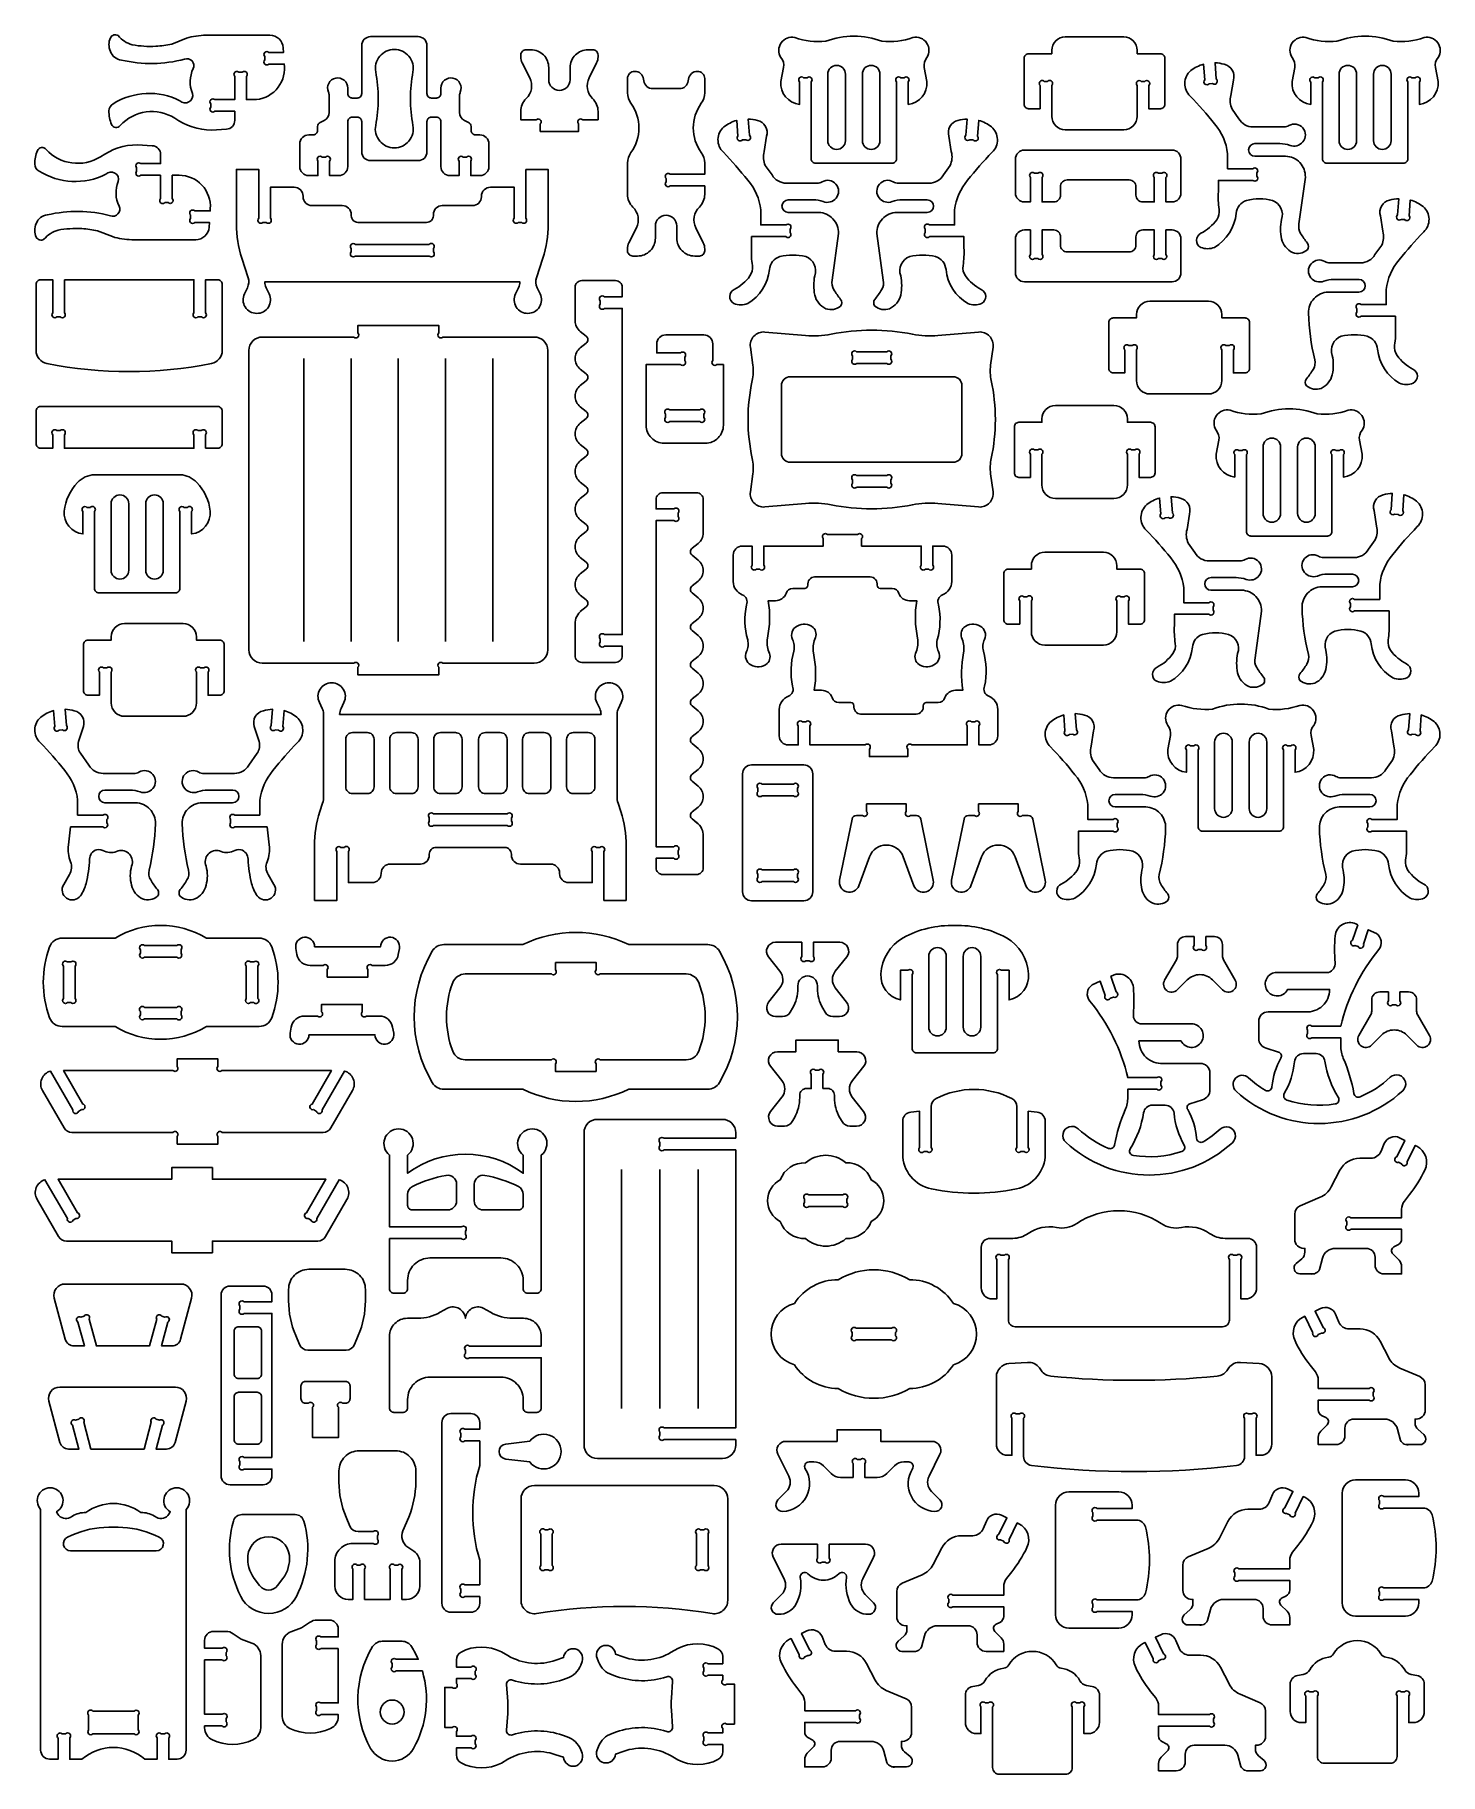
# Model space of a CAD drawing. Extents: x 187 to 912, y -967 to -69.
import ezdxf

# ---------------------------------------------------------------- set-up
doc = ezdxf.new("R2010")
doc.units = 0
doc.header["$MEASUREMENT"] = 0
doc.layers.get('DEFPOINTS').update_dxf_attribs({"color": 1, "linetype": 'CONTINUOUS'})
doc.layers.add('KONTUR', color=20, linetype='CONTINUOUS')

msp = doc.modelspace()

# ---------------------------------------------------------------- linework, layer by layer
at = {"layer": 'DEFPOINTS'}
msp.add_lwpolyline([(216.42, -934.03), (237.72, -934.03, -1), (239.85, -936.15), (239.85, -943.69, -1), (237.72, -945.81), (216.42, -945.81, -1), (214.29, -943.69), (214.29, -936.15, -1)], format="xyb", close=True, dxfattribs=at)
at = {"layer": 'KONTUR'}
for points in [[(291.84, -88.23), (293.59, -88.23, -1), (295.71, -90.35), (295.71, -102.36), (299.22, -102.36, 0.433432), (315.34, -85.16), (315.27, -83.99), (307.27, -83.99, -1), (305.14, -81.87), (305.14, -80.12, -1), (307.27, -77.99), (314.87, -77.99), (314.72, -75.58, 0.395253), (307.81, -69.11), (274.82, -69.11, 0.077687), (264.78, -70.68), (257.17, -73.66, -0.042031), (248.96, -74.82, -0.051106), (236.76, -74.09, -0.13778), (229.47, -69.32, 0.443717), (225.54, -70.37, 0.213303), (225.51, -77.43, 0.283264), (231.2, -81.93, 0.123296), (263.79, -81.44, -0.670336), (268.27, -86.36, 0.213141), (267.85, -99.17, -0.77774), (261.41, -102.89, 0.263991), (226.94, -104.55, 0.272682), (224.78, -108.09, 0.117689), (226.17, -115.15, 0.58058), (230.56, -115.75, -0.364324), (258.7, -111.95, 0.149435), (277.71, -118.12), (285.39, -117.63, 0.395611), (289.71, -113.02), (289.71, -108.36), (279.46, -108.36, -1), (277.34, -106.24), (277.34, -104.49, -1), (279.46, -102.36), (289.71, -102.36), (289.71, -90.35, -1)], [(406.08, -98.42, 0.474116), (402.3, -91.26, 0.474116), (396.03, -96.39), (396.03, -99.23, -0.414214), (393.73, -101.53), (391.19, -101.53, -0.414214), (388.88, -99.23), (388.88, -74.46, 0.414214), (384.27, -69.84), (359.8, -69.84, 0.414214), (355.19, -74.46), (355.19, -99.23, -0.414214), (352.88, -101.53), (350.34, -101.53, -0.414214), (348.03, -99.23), (348.03, -96.39, 0.474116), (341.76, -91.26, 0.474116), (337.99, -98.42, -0.10039), (338.35, -100.22), (338.35, -108.97, -0.283093), (335.81, -113.09), (333.72, -114.15, 0.283093), (332.45, -116.21), (332.45, -118.27, -0.414214), (330.15, -120.58), (327.85, -120.58, 0.414214), (323.23, -125.19), (323.23, -136.92, 0.414214), (327.85, -141.54), (332.63, -141.54), (332.63, -134.16, -1), (334.76, -132.04), (336.51, -132.04, -1), (338.63, -134.16), (338.63, -141.54), (343.42, -141.54, 0.414214), (348.03, -136.92), (348.03, -113.71, -0.414214), (350.34, -111.4), (352.88, -111.4, -0.414214), (355.19, -113.71), (355.19, -129.23, 0.414214), (359.8, -133.84), (384.27, -133.84, 0.414214), (388.88, -129.23), (388.88, -113.71, -0.414214), (391.19, -111.4), (393.73, -111.4, -0.414214), (396.03, -113.71), (396.03, -136.92, 0.414214), (400.65, -141.54), (405.43, -141.54), (405.43, -134.16, -1), (407.56, -132.04), (409.31, -132.04, -1), (411.43, -134.16), (411.43, -141.54), (416.22, -141.54, 0.414214), (420.83, -136.92), (420.83, -125.19, 0.414214), (416.22, -120.58), (413.92, -120.58, -0.414214), (411.61, -118.27), (411.61, -116.21, 0.283093), (410.34, -114.15), (408.25, -113.09, -0.283093), (405.72, -108.97), (405.72, -100.22, -0.10039)], [(609.16, -69.58, 0.088383), (594.66, -72.19, -0.111237), (578.68, -70.3, 0.672511), (571.5, -80.61, -0.226774), (572.87, -85.75), (571.53, -92.98, 0.411397), (581.12, -104.79), (581.12, -93.22, -1), (583.25, -91.09), (585, -91.09, -1), (587.12, -93.22), (587.12, -132.89, 0.414214), (589.43, -135.2), (628.9, -135.2, 0.414214), (631.2, -132.89), (631.2, -93.22, -1), (633.33, -91.09), (635.08, -91.09, -1), (637.2, -93.22), (637.2, -104.79, 0.411397), (646.8, -92.98), (645.45, -85.75, -0.226774), (646.83, -80.61, 0.672511), (639.65, -70.3, -0.111237), (623.67, -72.19, 0.088383)], [(711.27, -110.98), (711.27, -95.03, 1), (709.15, -92.91), (707.4, -92.91, 1), (705.27, -95.03), (705.27, -107.04), (699.32, -107.04, -0.414214), (697.01, -104.73), (697.01, -80.95, -0.414214), (699.32, -78.64), (711.27, -78.64), (711.27, -76.89, -0.414214), (718.2, -69.97), (748.43, -69.97, -0.414214), (755.36, -76.89), (755.36, -78.64), (767.32, -78.64, -0.414214), (769.62, -80.95), (769.62, -104.73, -0.414214), (767.32, -107.04), (761.36, -107.04), (761.36, -95.03, 1), (759.23, -92.91), (757.48, -92.91, 1), (755.36, -95.03), (755.36, -110.98, -0.414214), (748.43, -117.9), (718.2, -117.9, -0.414214)], [(872.95, -69.58, 0.088383), (858.44, -72.19, -0.111237), (842.46, -70.3, 0.672511), (835.28, -80.61, -0.226774), (836.66, -85.75), (835.31, -92.98, 0.411397), (844.91, -104.79), (844.91, -93.22, -1), (847.03, -91.09), (848.78, -91.09, -1), (850.91, -93.22), (850.91, -132.89, 0.414214), (853.22, -135.2), (892.69, -135.2, 0.414214), (894.99, -132.89), (894.99, -93.22, -1), (897.12, -91.09), (898.87, -91.09, -1), (900.99, -93.22), (900.99, -104.79, 0.411397), (910.59, -92.98), (909.24, -85.75, -0.226774), (910.62, -80.61, 0.672511), (903.44, -70.3, -0.111237), (887.46, -72.19, 0.088383)], [(362.4, -88.07, -0.471204), (372.03, -76.41, -0.471204), (381.66, -88.07, 0.095585), (381.66, -115.61, -0.471204), (372.03, -127.28, -0.471204), (362.4, -115.61, 0.095585)], [(447.35, -118.76), (447.35, -114.88, 1), (445.23, -112.76), (437.3, -112.76), (437.3, -108.41, -0.201878), (440.08, -101.81, 0.325635), (441.89, -91.09), (438.03, -83.34, -0.116123), (437.3, -80.26), (437.3, -79.33, -0.414214), (440.07, -76.56), (442.47, -76.56, -0.414214), (451.7, -85.79), (451.7, -92.09, 1), (462.75, -92.09), (462.75, -85.79, -0.414214), (471.98, -76.56), (474.38, -76.56, -0.414214), (477.15, -79.33), (477.15, -80.26, -0.116123), (476.42, -83.34), (472.56, -91.09, 0.325635), (474.37, -101.81, -0.201878), (477.15, -108.41), (477.15, -112.76), (469.22, -112.76, 1), (467.1, -114.88), (467.1, -118.76)], [(532.2, -98.83, -0.158286), (530.44, -104.25, 0.324707), (530.44, -129.69, -0.158286), (532.2, -135.11), (532.2, -140.88), (514.4, -140.88, 1), (512.27, -143), (512.27, -144.75, 1), (514.4, -146.88), (532.2, -146.88), (532.2, -151.23, -0.201878), (529.42, -157.83, 0.325635), (527.61, -168.55), (531.47, -176.29, -0.116123), (532.2, -179.38), (532.2, -180.3, -0.414214), (529.43, -183.07), (527.03, -183.07, -0.414214), (517.8, -173.84), (517.8, -167.54, 1), (506.75, -167.54), (506.75, -173.84, -0.414214), (497.52, -183.07), (495.12, -183.07, -0.414214), (492.35, -180.3), (492.35, -179.38, -0.116123), (493.07, -176.29), (496.93, -168.55, 0.325635), (495.13, -157.83, -0.201878), (492.35, -151.23), (492.35, -135.11, -0.158286), (494.11, -129.69, 0.324707), (494.11, -104.25, -0.158286), (492.35, -98.83), (492.35, -91.46, -0.414214), (496.04, -87.76), (496.11, -87.76, -0.373213), (500.68, -91.73), (500.82, -92.69, 0.373213), (505.39, -96.65), (519.16, -96.65, 0.373213), (523.73, -92.69), (523.86, -91.73, -0.373213), (528.43, -87.76), (528.5, -87.76, -0.414214), (532.2, -91.46)], [(595.71, -89.21, -1), (604.78, -89.21), (604.78, -123.54, -1), (595.71, -123.54)], [(613.55, -89.21, -1), (622.62, -89.21), (622.62, -123.54, -1), (613.55, -123.54)], [(797.67, -158.99, -0.180382), (796.42, -164.32, -0.114184), (788.25, -171.33, 0.61467), (788.11, -178.59, 0.190419), (795.23, -178.59, 0.236111), (806.46, -161.03, -0.305922), (811.8, -154.36, -0.117873), (825.2, -154.36, -0.410093), (829.83, -164.24, 0.099629), (829.83, -174.18, 0.228734), (835.55, -181.24, 0.269899), (843.19, -179.85, 0.341497), (843.19, -176.39, -0.037711), (839.69, -171.43, -0.201322), (838.85, -166.43), (842.14, -142.37, 0.414214), (831.9, -131.55), (816.12, -131.55, -1), (816.12, -125.04), (829, -125.04, -0.088172), (834.22, -125.97, 0.31679), (840.85, -124.19, 0.844509), (833.64, -115.76, -0.139482), (831.07, -116.45), (815.19, -116.45, -0.267949), (807.81, -112.19), (804.35, -107.33, -0.174881), (803.71, -100.17), (804.97, -92.24, 0.443368), (800.27, -84.09, 0.062392), (795.54, -83.32), (796.16, -91.73, -1), (794.2, -94.01), (792.46, -94.14, -1), (790.18, -92.18), (789.58, -84.04, 0.096799), (782.98, -87.38, 0.444682), (782.68, -100.5, -0.025048), (795.31, -114.91, -0.150438), (802, -130.26), (802, -138.01), (815.02, -138.01, -1), (817.14, -140.14), (817.14, -141.89, -1), (815.02, -144.01), (797.23, -144.01), (797.23, -149.85, 0.057319)], [(859.5, -89.21, -1), (868.57, -89.21), (868.57, -123.54, -1), (859.5, -123.54)], [(877.34, -89.21, -1), (886.4, -89.21), (886.4, -123.54, -1), (877.34, -123.54)], [(556.8, -188.02, -0.180382), (555.55, -193.35, -0.114184), (547.38, -200.36, 0.61467), (547.23, -207.62, 0.190419), (554.36, -207.62, 0.236111), (565.59, -190.06, -0.305922), (570.93, -183.39, -0.117873), (584.32, -183.39, -0.410093), (588.96, -193.27, 0.099629), (588.96, -203.21, 0.228734), (594.67, -210.27, 0.269899), (602.32, -208.88, 0.341497), (602.32, -205.42, -0.037711), (598.82, -200.46, -0.201322), (597.97, -195.46), (601.26, -171.4, 0.414214), (591.03, -160.58), (575.25, -160.58, -1), (575.25, -154.07), (588.13, -154.07, -0.088172), (593.35, -155, 0.31679), (599.98, -153.22, 0.844509), (592.77, -144.79, -0.139482), (590.2, -145.48), (574.31, -145.48, -0.267949), (566.94, -141.22), (563.47, -136.36, -0.174881), (562.84, -129.2), (564.1, -121.27, 0.443368), (559.39, -113.13, 0.062392), (554.67, -112.35), (555.29, -120.76, -1), (553.33, -123.04), (551.59, -123.17, -1), (549.31, -121.21), (548.7, -113.07, 0.096799), (542.11, -116.41, 0.444682), (541.8, -129.53, -0.025048), (554.43, -143.94, -0.150438), (561.13, -159.3), (561.13, -167.04), (574.15, -167.04, -1), (576.27, -169.17), (576.27, -170.92, -1), (574.15, -173.04), (556.36, -173.04), (556.36, -178.88, 0.057319)], [(665.49, -188.02, 0.180382), (666.74, -193.35, 0.114184), (674.91, -200.36, -0.61467), (675.05, -207.62, -0.190419), (667.93, -207.62, -0.236111), (656.7, -190.06, 0.305922), (651.36, -183.39, 0.117873), (637.96, -183.39, 0.410093), (633.33, -193.27, -0.099629), (633.33, -203.21, -0.228734), (627.61, -210.27, -0.269899), (619.97, -208.88, -0.341497), (619.97, -205.42, 0.037711), (623.47, -200.46, 0.201322), (624.31, -195.46), (621.02, -171.4, -0.414214), (631.25, -160.58), (647.04, -160.58, 1), (647.04, -154.07), (634.16, -154.07, 0.088172), (628.93, -155, -0.31679), (622.31, -153.22, -0.844509), (629.52, -144.79, 0.139482), (632.09, -145.48), (647.97, -145.48, 0.267949), (655.35, -141.22), (658.81, -136.36, 0.174881), (659.45, -129.2), (658.19, -121.27, -0.443368), (662.89, -113.13, -0.062392), (667.62, -112.35), (667, -120.76, 1), (668.96, -123.04), (670.7, -123.17, 1), (672.98, -121.21), (673.58, -113.07, -0.096799), (680.18, -116.41, -0.444682), (680.48, -129.53, 0.025048), (667.85, -143.94, 0.150438), (661.16, -159.3), (661.16, -167.04), (648.14, -167.04, 1), (646.02, -169.17), (646.02, -170.92, 1), (648.14, -173.04), (665.93, -173.04), (665.93, -178.88, -0.057319)], [(251.45, -141.39), (251.45, -153.4, 1), (253.58, -155.52), (255.33, -155.52, 1), (257.45, -153.4), (257.45, -141.39), (260.96, -141.39, -0.433432), (277.08, -158.59), (277, -159.76), (269.01, -159.76, 1), (266.88, -161.88), (266.88, -163.63, 1), (269.01, -165.76), (276.61, -165.76), (276.46, -168.17, -0.395253), (269.55, -174.64), (236.56, -174.64, -0.077687), (226.52, -173.07), (218.91, -170.09, 0.042031), (210.7, -168.93, 0.051106), (198.5, -169.66, 0.13778), (191.2, -174.43, -0.443717), (187.27, -173.38, -0.213303), (187.25, -166.32, -0.283264), (192.94, -161.82, -0.123296), (225.53, -162.31, 0.670336), (230.01, -157.39, -0.213141), (229.58, -144.58, 0.77774), (223.15, -140.86, -0.263991), (188.68, -139.2, -0.272682), (186.52, -135.66, -0.117689), (187.91, -128.6, -0.58058), (192.29, -128, 0.364324), (220.44, -131.8, -0.149435), (239.45, -125.63), (247.13, -126.12, -0.395611), (251.45, -130.73), (251.45, -135.39), (241.2, -135.39, 1), (239.07, -137.51), (239.07, -139.26, 1), (241.2, -141.39)], [(712.31, -155.14), (706.3, -155.14), (706.3, -142.48, 1), (704.17, -140.35), (702.42, -140.35, 1), (700.3, -142.48), (700.3, -155.14), (697.15, -155.14, -0.414214), (692.53, -150.53), (692.53, -133.04, -0.414214), (697.15, -128.42), (773.34, -128.42, -0.414214), (777.96, -133.04), (777.96, -150.53, -0.414214), (773.34, -155.14), (770.2, -155.14), (770.2, -142.48, 1), (768.07, -140.35), (766.32, -140.35, 1), (764.2, -142.48), (764.2, -155.14), (758.19, -155.14, -0.414214), (754.72, -151.68), (754.72, -147.27, 0.414214), (751.26, -143.81), (719.23, -143.81, 0.414214), (715.77, -147.27), (715.77, -151.68, -0.414214)], [(439.87, -138.32), (439.87, -163.59, -1), (437.75, -165.71), (436, -165.71, -1), (433.87, -163.59), (433.87, -147.54), (421.62, -147.54, 0.414214), (417, -152.15), (417, -152.44, -0.414214), (412.39, -157.06), (396.78, -157.06, 0.414214), (392.17, -161.68), (392.17, -162.25, -0.414214), (388.7, -165.71), (353.27, -165.71, -0.414214), (349.8, -162.25), (349.8, -161.68, 0.414214), (345.19, -157.06), (329.58, -157.06, -0.414214), (324.97, -152.44), (324.97, -152.15, 0.414214), (320.35, -147.54), (308.1, -147.54), (308.1, -163.59, -1), (305.97, -165.71), (304.22, -165.71, -1), (302.1, -163.59), (302.1, -138.32), (290.58, -138.32), (290.58, -166.55, 0.077953), (293.35, -184.21), (296.59, -194.27, -0.19395), (296.21, -199.43), (294.7, -202.53, 0.55474), (301.04, -212.7, 0.55474), (307.39, -202.53), (305.87, -199.43, -0.114229), (305.17, -196.39), (436.8, -196.39, -0.114229), (436.1, -199.43), (434.58, -202.53, 0.55474), (440.93, -212.7, 0.55474), (447.27, -202.53), (445.76, -199.43, -0.19395), (445.38, -194.27), (448.62, -184.21, 0.077953), (451.39, -166.55), (451.39, -138.32)], [(888.19, -229.13, 0.180382), (889.45, -234.46, 0.114184), (897.62, -241.46, -0.61467), (897.76, -248.73, -0.190419), (890.64, -248.73, -0.236111), (879.4, -231.17, 0.305922), (874.07, -224.49, 0.117873), (860.67, -224.49, 0.410093), (856.03, -234.38, -0.099629), (856.03, -244.32, -0.228734), (850.32, -251.38, -0.269899), (842.67, -249.99, -0.341497), (842.67, -246.53, 0.037711), (846.18, -241.57, 0.201322), (847.02, -236.57, -0.052119), (843.73, -212.51, -0.414214), (853.96, -201.69), (869.75, -201.69, 1), (869.75, -195.18), (856.86, -195.18, 0.088172), (851.64, -196.1, -0.31679), (845.02, -194.33, -0.844509), (852.22, -185.9, 0.139482), (854.8, -186.59), (870.68, -186.59, 0.267949), (878.05, -182.33), (881.52, -177.47, 0.174881), (882.15, -170.31), (880.9, -162.38, -0.443368), (885.6, -154.23, -0.062392), (890.33, -153.46), (889.7, -161.87, 1), (891.66, -164.15), (893.41, -164.28, 1), (895.68, -162.32), (896.29, -154.18, -0.096799), (902.88, -157.52, -0.444682), (903.19, -170.63, 0.025048), (890.56, -185.04, 0.150438), (883.86, -200.4), (883.86, -208.15), (870.85, -208.15, 1), (868.72, -210.27), (868.72, -212.02, 1), (870.85, -214.15), (888.63, -214.15), (888.63, -219.99, -0.057319)], [(712.31, -169.63), (706.3, -169.63), (706.3, -182.29, -1), (704.17, -184.41), (702.42, -184.41, -1), (700.3, -182.29), (700.3, -169.63), (697.15, -169.63, 0.414214), (692.53, -174.24), (692.53, -191.73, 0.414214), (697.15, -196.34), (773.34, -196.34, 0.414214), (777.96, -191.73), (777.96, -174.24, 0.414214), (773.34, -169.63), (770.2, -169.63), (770.2, -182.29, -1), (768.07, -184.41), (766.32, -184.41, -1), (764.2, -182.29), (764.2, -169.63), (758.19, -169.63, 0.414214), (754.72, -173.09), (754.72, -177.49, -0.414214), (751.26, -180.96), (719.23, -180.96, -0.414214), (715.77, -177.49), (715.77, -173.09, 0.414214)], [(392.17, -179.18), (392.17, -180.93, -1), (390.04, -183.06), (351.93, -183.06, -1), (349.8, -180.93), (349.8, -179.18, -1), (351.93, -177.06), (390.04, -177.06, -1)], [(201.8, -195.34), (201.8, -212.33, -1), (199.67, -214.45), (197.92, -214.45, -1), (195.8, -212.33), (195.8, -195.34), (189.46, -195.34, 0.414214), (187.15, -197.64), (187.15, -231.76, 0.358275), (192.74, -238.55, 0.097651), (277.66, -238.55, 0.358275), (283.24, -231.76), (283.24, -197.64, 0.414214), (280.94, -195.34), (274.6, -195.34), (274.6, -212.33, -1), (272.47, -214.45), (270.72, -214.45, -1), (268.6, -212.33), (268.6, -195.34)], [(469.5, -365.37, 0.229334), (465.3, -372.04), (465.3, -389.34, 0.414214), (468.77, -392.8), (486.17, -392.8, 0.414214), (489.63, -389.34), (489.63, -384.45), (480.41, -384.45, -1), (478.29, -382.33), (478.29, -380.58, -1), (480.41, -378.45), (489.63, -378.45), (489.63, -210.1), (480.41, -210.1, -1), (478.29, -207.98), (478.29, -206.23, -1), (480.41, -204.1), (489.63, -204.1), (489.63, -199.21, 0.414214), (486.17, -195.75), (468.77, -195.75, 0.414214), (465.3, -199.21), (465.3, -216.52, 0.229334), (467.93, -221.95), (471.06, -224.42, -0.484131), (471.06, -228.04), (467.94, -230.5, 0.484131), (467.94, -241.4), (471.06, -243.86, -0.484131), (471.06, -247.48), (467.94, -249.95, 0.484131), (467.94, -260.84), (471.06, -263.3, -0.484131), (471.06, -266.92), (467.94, -269.39, 0.484131), (467.94, -280.28), (471.06, -282.75, -0.484131), (471.06, -286.37), (467.94, -288.83, 0.484131), (467.94, -299.72), (471.06, -302.19, -0.484131), (471.06, -305.81), (467.94, -308.27, 0.484131), (467.94, -319.17), (471.06, -321.63, -0.484131), (471.06, -325.25), (467.94, -327.72, 0.484131), (467.94, -338.61), (471.06, -341.07, -0.484131), (471.06, -344.69), (467.94, -347.16, 0.484131), (467.94, -358.05), (471.06, -360.52, -0.484131), (471.06, -364.14), (467.94, -366.6)], [(754.95, -247.35), (754.95, -231.4, 1), (752.83, -229.28), (751.08, -229.28, 1), (748.95, -231.4), (748.95, -243.41), (742.99, -243.41, -0.414214), (740.69, -241.1), (740.69, -217.32, -0.414214), (742.99, -215.01), (754.95, -215.01), (754.95, -213.26, -0.414214), (761.88, -206.34), (792.11, -206.34, -0.414214), (799.04, -213.26), (799.04, -215.01), (810.99, -215.01, -0.414214), (813.3, -217.32), (813.3, -241.1, -0.414214), (810.99, -243.41), (805.04, -243.41), (805.04, -231.4, 1), (802.91, -229.28), (801.16, -229.28, 1), (799.04, -231.4), (799.04, -247.35, -0.414214), (792.11, -254.27), (761.88, -254.27, -0.414214)], [(451.18, -386.3), (451.18, -231.8, 0.414214), (444.25, -224.88), (397.04, -224.88, -1), (394.91, -222.75), (394.91, -218.88), (353.24, -218.88), (353.24, -222.75, -1), (351.12, -224.88), (303.9, -224.88, 0.414214), (296.98, -231.8), (296.98, -386.3, 0.414214), (303.9, -393.23), (351.12, -393.23, -1), (353.24, -395.35), (353.24, -399.23), (394.91, -399.23), (394.91, -395.35, -1), (397.04, -393.23), (444.25, -393.23, 0.414214)], [(511.19, -279.66, -0.414214), (501.96, -270.43), (501.96, -239.09), (519.76, -239.09, 1), (521.89, -236.96), (521.89, -235.21, 1), (519.76, -233.09), (507.46, -233.09), (507.46, -228.4, -0.414214), (512.07, -223.79), (531.7, -223.79, -0.414214), (536.32, -228.4), (536.32, -236.96, 1), (538.44, -239.09), (541.81, -239.09), (541.81, -270.43, -0.414214), (532.58, -279.66)], [(554.55, -267.44, 0.05321), (556.69, -287.49, -0.086893), (557, -295.44), (555.75, -304.77, 0.481055), (563.22, -312.59), (584.22, -310.72, -0.071729), (597.38, -311.44, 0.09921), (639.35, -311.44, -0.071729), (652.51, -310.72), (673.51, -312.59, 0.481055), (680.98, -304.77), (679.72, -295.44, -0.086893), (680.04, -287.49, 0.05321), (682.17, -267.44, 0.05321), (680.04, -247.39, -0.086893), (679.72, -239.44), (680.98, -230.12, 0.481055), (673.51, -222.3), (652.51, -224.16, -0.071729), (639.35, -223.45, 0.09921), (597.38, -223.45, -0.071729), (584.22, -224.16), (563.22, -222.3, 0.481055), (555.75, -230.12), (557, -239.44, -0.086893), (556.69, -247.39, 0.05321)], [(610.59, -238.49), (626.13, -238.49, 1), (628.26, -236.36), (628.26, -234.61, 1), (626.13, -232.49), (610.59, -232.49, 1), (608.47, -234.61), (608.47, -236.36, 1)], [(660.32, -289.53), (576.41, -289.53, -0.414214), (571.8, -284.92), (571.8, -249.97, -0.414214), (576.41, -245.35), (660.32, -245.35, -0.414214), (664.93, -249.97), (664.93, -284.92, -0.414214)], [(706.22, -301.23), (706.22, -285.29, 1), (704.1, -283.16), (702.35, -283.16, 1), (700.22, -285.29), (700.22, -297.29), (694.26, -297.29, -0.414214), (691.96, -294.99), (691.96, -271.21, -0.414214), (694.26, -268.9), (706.22, -268.9), (706.22, -267.15, -0.414214), (713.14, -260.23), (743.38, -260.23, -0.414214), (750.3, -267.15), (750.3, -268.9), (762.26, -268.9, -0.414214), (764.57, -271.21), (764.57, -294.99, -0.414214), (762.26, -297.29), (756.3, -297.29), (756.3, -285.29, 1), (754.18, -283.16), (752.43, -283.16, 1), (750.3, -285.29), (750.3, -301.23, -0.414214), (743.38, -308.15), (713.14, -308.15, -0.414214)], [(274.6, -282.27), (274.6, -275.27, 1), (272.47, -273.15), (270.72, -273.15, 1), (268.6, -275.27), (268.6, -282.27), (201.8, -282.27), (201.8, -275.27, 1), (199.67, -273.15), (197.92, -273.15, 1), (195.8, -275.27), (195.8, -282.27), (189.46, -282.27, -0.414214), (187.15, -279.96), (187.15, -263.08, -0.414214), (189.46, -260.77), (280.94, -260.77, -0.414214), (283.24, -263.08), (283.24, -279.96, -0.414214), (280.94, -282.27)], [(514.14, -262.48), (529.63, -262.48, -1), (531.76, -264.61), (531.76, -266.36, -1), (529.63, -268.48), (514.14, -268.48, -1), (512.02, -266.36), (512.02, -264.61, -1)], [(833.76, -261.95, 0.088383), (819.25, -264.57, -0.111237), (803.27, -262.67, 0.672511), (796.09, -272.98, -0.226774), (797.47, -278.13), (796.13, -285.36, 0.411397), (805.72, -297.16), (805.72, -285.59, -1), (807.85, -283.47), (809.6, -283.47, -1), (811.72, -285.59), (811.72, -325.27, 0.414214), (814.03, -327.58), (853.5, -327.58, 0.414214), (855.8, -325.27), (855.8, -285.59, -1), (857.93, -283.47), (859.68, -283.47, -1), (861.8, -285.59), (861.8, -297.16, 0.411397), (871.4, -285.36), (870.05, -278.13, -0.226774), (871.43, -272.98, 0.672511), (864.25, -262.67, -0.111237), (848.27, -264.57, 0.088383)], [(820.31, -281.58, -1), (829.38, -281.58), (829.38, -315.91, -1), (820.31, -315.91)], [(838.15, -281.58, -1), (847.22, -281.58), (847.22, -315.91, -1), (838.15, -315.91)], [(261.4, -295.97), (217.32, -295.97, 0.200898), (208.57, -300.02, 0.168545), (201.72, -314.7, 0.411397), (211.32, -326.5), (211.32, -314.93, -1), (213.44, -312.81), (215.19, -312.81, -1), (217.32, -314.93), (217.32, -354.61, 0.414214), (219.62, -356.92), (259.09, -356.92, 0.414214), (261.4, -354.61), (261.4, -314.93, -1), (263.52, -312.81), (265.27, -312.81, -1), (267.4, -314.93), (267.4, -326.5, 0.411397), (276.99, -314.7, 0.168545), (270.15, -300.02, 0.200898)], [(610.59, -296.4), (626.13, -296.4, -1), (628.26, -298.52), (628.26, -300.27, -1), (626.13, -302.4), (610.59, -302.4, -1), (608.47, -300.27), (608.47, -298.52, -1)], [(527.25, -474.85, -0.229334), (531.45, -481.51), (531.45, -498.82, -0.414214), (527.99, -502.28), (510.58, -502.28, -0.414214), (507.12, -498.82), (507.12, -493.93), (516.34, -493.93, 1), (518.46, -491.8), (518.46, -490.05, 1), (516.34, -487.93), (507.12, -487.93), (507.12, -319.58), (516.34, -319.58, 1), (518.46, -317.45), (518.46, -315.7, 1), (516.34, -313.58), (507.12, -313.58), (507.12, -308.69, -0.414214), (510.58, -305.23), (527.99, -305.23, -0.414214), (531.45, -308.69), (531.45, -325.99, -0.229334), (528.82, -331.42), (525.69, -333.89, 0.484131), (525.69, -337.51), (528.81, -339.98, -0.484131), (528.81, -350.87), (525.69, -353.34, 0.484131), (525.69, -356.96), (528.81, -359.42, -0.484131), (528.81, -370.31), (525.69, -372.78, 0.484131), (525.69, -376.4), (528.81, -378.86, -0.484131), (528.81, -389.76), (525.69, -392.22, 0.484131), (525.69, -395.84), (528.81, -398.31, -0.484131), (528.81, -409.2), (525.69, -411.66, 0.484131), (525.69, -415.28), (528.81, -417.75, -0.484131), (528.81, -428.64), (525.69, -431.11, 0.484131), (525.69, -434.73), (528.81, -437.19, -0.484131), (528.81, -448.08), (525.69, -450.55, 0.484131), (525.69, -454.17), (528.81, -456.63, -0.484131), (528.81, -467.53), (525.69, -469.99, 0.484131), (525.69, -473.61), (528.81, -476.08)], [(225.9, -310.92, -1), (234.97, -310.92), (234.97, -345.25, -1), (225.9, -345.25)], [(243.74, -310.92, -1), (252.81, -310.92), (252.81, -345.25, -1), (243.74, -345.25)], [(775.02, -382.97, -0.180382), (773.76, -388.3, -0.114184), (765.59, -395.31, 0.61467), (765.45, -402.57, 0.190419), (772.57, -402.57, 0.236111), (783.81, -385.02, -0.305922), (789.14, -378.34, -0.117873), (802.54, -378.34, -0.410093), (807.18, -388.22, 0.099629), (807.18, -398.17, 0.228734), (812.89, -405.22, 0.269899), (820.54, -403.83, 0.341497), (820.54, -400.37, -0.037711), (817.03, -395.41, -0.201322), (816.19, -390.41), (819.48, -366.36, 0.414214), (809.25, -355.53), (793.46, -355.53, -1), (793.46, -349.02), (806.35, -349.02, -0.088172), (811.57, -349.95, 0.31679), (818.19, -348.17, 0.844509), (810.99, -339.74, -0.139482), (808.41, -340.43), (792.53, -340.43, -0.267949), (785.16, -336.17), (781.69, -331.31, -0.174881), (781.06, -324.15), (782.31, -316.22, 0.443368), (777.61, -308.08, 0.062392), (772.88, -307.31), (773.51, -315.72, -1), (771.55, -317.99), (769.8, -318.12, -1), (767.53, -316.16), (766.92, -308.02, 0.096799), (760.33, -311.36, 0.444682), (760.02, -324.48, -0.025048), (772.65, -338.89, -0.150438), (779.34, -354.25), (779.34, -361.99), (792.36, -361.99, -1), (794.49, -364.12), (794.49, -365.87, -1), (792.36, -367.99), (774.58, -367.99), (774.58, -373.83, 0.057319)], [(884.87, -381.24, 0.180382), (886.13, -386.57, 0.114184), (894.3, -393.58, -0.61467), (894.44, -400.84, -0.190419), (887.32, -400.84, -0.236111), (876.08, -383.29, 0.305922), (870.75, -376.61, 0.117873), (857.35, -376.61, 0.410093), (852.71, -386.49, -0.099629), (852.71, -396.44, -0.228734), (847, -403.49, -0.269899), (839.35, -402.11, -0.341497), (839.35, -398.64, 0.037711), (842.86, -393.69, 0.201322), (843.7, -388.69, -0.052119), (840.41, -364.63, -0.414214), (850.64, -353.8), (866.43, -353.8, 1), (866.43, -347.29), (853.54, -347.29, 0.088172), (848.32, -348.22, -0.31679), (841.7, -346.44, -0.844509), (848.9, -338.01, 0.139482), (851.48, -338.7), (867.36, -338.7, 0.267949), (874.73, -334.45), (878.2, -329.58, 0.174881), (878.83, -322.43), (877.58, -314.49, -0.443368), (882.28, -306.35, -0.062392), (887.01, -305.58), (886.38, -313.99, 1), (888.34, -316.26), (890.09, -316.39, 1), (892.36, -314.43), (892.97, -306.3, -0.096799), (899.56, -309.64, -0.444682), (899.87, -322.75, 0.025048), (887.24, -337.16, 0.150438), (880.54, -352.52), (880.54, -360.26), (867.52, -360.26, 1), (865.4, -362.39), (865.4, -364.14, 1), (867.52, -366.26), (885.31, -366.26), (885.31, -372.11, -0.057319)], [(617.6, -348.63), (588.97, -348.63, 0.416597), (585.35, -352.99, -0.438914), (583.85, -354.62), (577.61, -354.6, 0.358235), (574.27, -357.18, -0.29887), (568.71, -361.02), (564.97, -361.02, -0.094158), (564.53, -380.31, 0.135936), (565.24, -387.38, -0.332095), (564.42, -393.46, -0.307804), (556.07, -394.09, -0.401002), (553.72, -387.26, 0.181945), (554.36, -381.22, -0.117839), (553.72, -363.14, 0.432952), (551.59, -357.91, -0.31016), (546.9, -351.07), (546.9, -337.4, -0.414214), (551.51, -332.78), (556.67, -332.78), (556.67, -342.59, 1), (558.8, -344.71), (560.55, -344.71, 1), (562.67, -342.59), (562.67, -332.78), (593.39, -332.78), (593.39, -328.91, -1), (595.51, -326.78), (611.05, -326.78, -1), (613.18, -328.91), (613.18, -332.78), (643.89, -332.78), (643.89, -342.59, 1), (646.02, -344.71), (647.77, -344.71, 1), (649.89, -342.59), (649.89, -332.78), (655.05, -332.78, -0.414214), (659.67, -337.4), (659.67, -351.07, -0.31016), (654.97, -357.91, 0.432952), (652.85, -363.14, -0.117839), (652.21, -381.22, 0.181945), (652.85, -387.26, -0.401002), (650.5, -394.09, -0.307804), (642.14, -393.46, -0.332095), (641.32, -387.38, 0.135936), (642.03, -380.31, -0.094158), (641.59, -361.02), (637.86, -361.02, -0.29887), (632.3, -357.18, 0.358235), (628.96, -354.6), (622.72, -354.62, -0.438914), (621.22, -352.99, 0.416597)], [(700.75, -376.98), (700.75, -361.04, 1), (698.63, -358.91), (696.88, -358.91, 1), (694.75, -361.04), (694.75, -373.04), (688.79, -373.04, -0.414214), (686.49, -370.74), (686.49, -346.96, -0.414214), (688.79, -344.65), (700.75, -344.65), (700.75, -342.9, -0.414214), (707.67, -335.97), (737.91, -335.97, -0.414214), (744.83, -342.9), (744.83, -344.65), (756.79, -344.65, -0.414214), (759.1, -346.96), (759.1, -370.74, -0.414214), (756.79, -373.04), (750.83, -373.04), (750.83, -361.04, 1), (748.71, -358.91), (746.96, -358.91, 1), (744.83, -361.04), (744.83, -376.98, -0.414214), (737.91, -383.9), (707.67, -383.9, -0.414214)], [(225.87, -413.7), (225.87, -397.76, 1), (223.74, -395.63), (221.99, -395.63, 1), (219.87, -397.76), (219.87, -409.76), (213.91, -409.76, -0.414214), (211.6, -407.46), (211.6, -383.68, -0.414214), (213.91, -381.37), (225.87, -381.37), (225.87, -379.62, -0.414214), (232.79, -372.7), (263.03, -372.7, -0.414214), (269.95, -379.62), (269.95, -381.37), (281.91, -381.37, -0.414214), (284.22, -383.68), (284.22, -407.46, -0.414214), (281.91, -409.76), (275.95, -409.76), (275.95, -397.76, 1), (273.83, -395.63), (272.07, -395.63, 1), (269.95, -397.76), (269.95, -413.7, -0.414214), (263.03, -420.62), (232.79, -420.62, -0.414214)], [(641.37, -419.55), (612.74, -419.55, -0.416597), (609.12, -415.18, 0.438914), (607.62, -413.55), (601.38, -413.57, -0.358235), (598.04, -410.99, 0.29887), (592.48, -407.15), (588.74, -407.15, 0.094158), (588.3, -387.86, -0.135936), (589.01, -380.79, 0.332095), (588.19, -374.71, 0.307804), (579.84, -374.08, 0.401002), (577.49, -380.91, -0.181945), (578.13, -386.95, 0.117839), (577.49, -405.03, -0.432952), (575.36, -410.26, 0.31016), (570.67, -417.1), (570.67, -430.77, 0.414214), (575.28, -435.39), (580.44, -435.39), (580.44, -425.58, -1), (582.57, -423.46), (584.32, -423.46, -1), (586.44, -425.58), (586.44, -435.39), (615.03, -435.39, -1), (617.16, -437.51), (617.16, -441.39), (636.95, -441.39), (636.95, -437.51, -1), (639.07, -435.39), (667.66, -435.39), (667.66, -425.58, -1), (669.79, -423.46), (671.54, -423.46, -1), (673.66, -425.58), (673.66, -435.39), (678.82, -435.39, 0.414214), (683.44, -430.77), (683.44, -417.1, 0.31016), (678.74, -410.26, -0.432952), (676.62, -405.03, 0.117839), (675.98, -386.95, -0.181945), (676.62, -380.91, 0.401002), (674.27, -374.08, 0.307804), (665.91, -374.71, 0.332095), (665.09, -380.79, -0.135936), (665.8, -387.86, 0.094158), (665.36, -407.15), (661.63, -407.15, 0.29887), (656.07, -410.99, -0.358235), (652.73, -413.57), (646.49, -413.55, 0.438914), (644.99, -415.18, -0.416597)], [(480.14, -515.67), (480.14, -490.4, 1), (478.02, -488.28), (476.27, -488.28, 1), (474.14, -490.4), (474.14, -506.45), (461.89, -506.45, -0.414214), (457.28, -501.84), (457.28, -501.54, 0.414214), (452.66, -496.93), (437.05, -496.93, -0.414214), (432.44, -492.31), (432.44, -491.74, 0.414214), (428.98, -488.28), (411.26, -488.28), (393.54, -488.28, 0.414214), (390.08, -491.74), (390.08, -492.31, -0.414214), (385.46, -496.93), (369.85, -496.93, 0.414214), (365.24, -501.54), (365.24, -501.84, -0.414214), (360.62, -506.45), (348.37, -506.45), (348.37, -490.4, 1), (346.24, -488.28), (344.49, -488.28, 1), (342.37, -490.4), (342.37, -515.67), (330.85, -515.67), (330.85, -487.44, -0.077953), (333.62, -469.78), (335, -465.49, 0.077953), (335.55, -461.96), (335.55, -419.2, 0.09608), (334.87, -416.65), (333.35, -413.55, -0.55474), (339.7, -403.38, -0.55474), (346.04, -413.55), (344.53, -416.65, 0.114229), (343.82, -419.69), (478.69, -419.69, 0.114229), (477.99, -416.65), (476.47, -413.55, -0.55474), (482.82, -403.38, -0.55474), (489.16, -413.55), (487.65, -416.65, 0.09608), (486.96, -419.2), (486.96, -461.96, 0.077953), (487.51, -465.49), (488.89, -469.78, -0.077953), (491.66, -487.44), (491.66, -515.67)], [(208.62, -471.68), (221.64, -471.68, -1), (223.76, -473.81), (223.76, -475.56, -1), (221.64, -477.68), (204.98, -477.68), (203.85, -487.01, 0.127457), (205, -495.7, -0.24599), (204.36, -502.3), (201.41, -507.42, 0.95683), (210.08, -513.29, 0.082114), (212.93, -506.92, 0.051047), (214.79, -494.39, -0.333842), (218.49, -489.47, -0.160842), (222.54, -490.29, 0.220914), (229.48, -490.14, -0.628977), (236.45, -497.91, 0.137758), (236.45, -507.86, 0.228734), (242.16, -514.91, 0.269899), (249.81, -513.53, 0.341497), (249.81, -510.06, -0.037711), (246.3, -505.11, -0.201322), (245.46, -500.11, 0.052119), (248.75, -476.05, 0.414214), (238.52, -465.22), (222.73, -465.22, -1), (222.73, -458.71), (235.62, -458.71, -0.088172), (240.84, -459.64, 0.31679), (247.46, -457.86, 0.844509), (240.26, -449.43, -0.139482), (237.68, -450.12), (221.8, -450.12, -0.267949), (214.43, -445.87), (210.06, -439.65, -0.22812), (209.08, -433.71), (211.58, -425.91, 0.443368), (206.88, -417.77, 0.062392), (202.15, -417), (202.78, -425.41, -1), (200.82, -427.68), (199.07, -427.81, -1), (196.8, -425.85), (196.19, -417.71, 0.096799), (189.6, -421.06, 0.444682), (189.29, -434.17, -0.025048), (201.92, -448.58, -0.150438), (208.62, -463.94)], [(302.71, -471.68), (289.69, -471.68, 1), (287.57, -473.81), (287.57, -475.56, 1), (289.69, -477.68), (306.34, -477.68), (307.48, -487.01, -0.127457), (306.33, -495.7, 0.24599), (306.97, -502.3), (309.92, -507.42, -0.95683), (301.25, -513.29, -0.082114), (298.4, -506.92, -0.051047), (296.54, -494.39, 0.333842), (292.84, -489.47, 0.160842), (288.79, -490.29, -0.220914), (281.85, -490.14, 0.628977), (274.88, -497.91, -0.137758), (274.88, -507.86, -0.228734), (269.17, -514.91, -0.269899), (261.52, -513.53, -0.341497), (261.52, -510.06, 0.037711), (265.03, -505.11, 0.201322), (265.87, -500.11, -0.052119), (262.58, -476.05, -0.414214), (272.81, -465.22), (288.6, -465.22, 1), (288.6, -458.71), (275.71, -458.71, 0.088172), (270.49, -459.64, -0.31679), (263.86, -457.86, -0.844509), (271.07, -449.43, 0.139482), (273.64, -450.12), (289.53, -450.12, 0.267949), (296.9, -445.87), (301.27, -439.65, 0.22812), (302.25, -433.71), (299.75, -425.91, -0.443368), (304.45, -417.77, -0.062392), (309.17, -417), (308.55, -425.41, 1), (310.51, -427.68), (312.26, -427.81, 1), (314.53, -425.85), (315.14, -417.71, -0.096799), (321.73, -421.06, -0.444682), (322.04, -434.17, 0.025048), (309.41, -448.58, 0.150438), (302.71, -463.94)], [(725.56, -494.88, -0.180382), (724.31, -500.21, -0.114184), (716.14, -507.21, 0.61467), (716, -514.48, 0.190419), (723.12, -514.48, 0.236111), (734.36, -496.92, -0.305922), (739.69, -490.24, -0.117873), (753.09, -490.24, -0.410093), (757.73, -500.13, 0.099629), (757.73, -510.07, 0.228734), (763.44, -517.12, 0.269899), (771.09, -515.74, 0.341497), (771.09, -512.28, -0.037711), (767.58, -507.32, -0.201322), (766.74, -502.32, 0.052119), (770.03, -478.26, 0.414214), (759.8, -467.43), (744.01, -467.43, -1), (744.01, -460.92), (756.9, -460.92, -0.088172), (762.12, -461.85, 0.31679), (768.74, -460.08, 0.844509), (761.54, -451.65, -0.139482), (758.96, -452.34), (743.08, -452.34, -0.267949), (735.7, -448.08), (732.24, -443.22, -0.174881), (731.6, -436.06), (732.86, -428.13, 0.443368), (728.16, -419.98, 0.062392), (723.43, -419.21), (724.06, -427.62, -1), (722.1, -429.9), (720.35, -430.03, -1), (718.07, -428.07), (717.47, -419.93, 0.096799), (710.88, -423.27, 0.444682), (710.57, -436.38, -0.025048), (723.2, -450.79, -0.150438), (729.89, -466.15), (729.89, -473.9), (742.91, -473.9, -1), (745.04, -476.02), (745.04, -477.77, -1), (742.91, -479.9), (725.12, -479.9), (725.12, -485.74, 0.057319)], [(808.79, -414.29, 0.088383), (794.28, -416.91, -0.111237), (778.3, -415.01, 0.672511), (771.12, -425.32, -0.226774), (772.5, -430.47), (771.15, -437.7, 0.411397), (780.75, -449.5), (780.75, -437.93, -1), (782.87, -435.81), (784.62, -435.81, -1), (786.75, -437.93), (786.75, -477.61, 0.414214), (789.05, -479.92), (828.52, -479.92, 0.414214), (830.83, -477.61), (830.83, -437.93, -1), (832.95, -435.81), (834.7, -435.81, -1), (836.83, -437.93), (836.83, -449.5, 0.411397), (846.42, -437.7), (845.08, -430.47, -0.226774), (846.45, -425.32, 0.672511), (839.28, -415.01, -0.111237), (823.29, -416.91, 0.088383)], [(893.83, -494.88, 0.180382), (895.09, -500.21, 0.114184), (903.26, -507.21, -0.61467), (903.4, -514.48, -0.190419), (896.28, -514.48, -0.236111), (885.04, -496.92, 0.305922), (879.71, -490.24, 0.117873), (866.31, -490.24, 0.410093), (861.67, -500.13, -0.099629), (861.67, -510.07, -0.228734), (855.96, -517.12, -0.269899), (848.31, -515.74, -0.341497), (848.31, -512.28, 0.037711), (851.82, -507.32, 0.201322), (852.66, -502.32, -0.052119), (849.37, -478.26, -0.414214), (859.6, -467.43), (875.39, -467.43, 1), (875.39, -460.92), (862.5, -460.92, 0.088172), (857.28, -461.85, -0.31679), (850.65, -460.08, -0.844509), (857.86, -451.65, 0.139482), (860.44, -452.34), (876.32, -452.34, 0.267949), (883.69, -448.08), (887.16, -443.22, 0.174881), (887.79, -436.06), (886.54, -428.13, -0.443368), (891.24, -419.98, -0.062392), (895.96, -419.21), (895.34, -427.62, 1), (897.3, -429.9), (899.05, -430.03, 1), (901.32, -428.07), (901.93, -419.93, -0.096799), (908.52, -423.27, -0.444682), (908.83, -436.38, 0.025048), (896.2, -450.79, 0.150438), (889.5, -466.15), (889.5, -473.9), (876.48, -473.9, 1), (874.36, -476.02), (874.36, -477.77, 1), (876.48, -479.9), (894.27, -479.9), (894.27, -485.74, -0.057319)], [(358.13, -429.01), (350.43, -429.01, 0.414214), (346.96, -432.47), (346.96, -457.06, 0.414214), (350.43, -460.52), (358.13, -460.52, 0.414214), (361.59, -457.06), (361.59, -432.47, 0.414214)], [(380.82, -429.01), (373.12, -429.01, 0.414214), (369.65, -432.47), (369.65, -457.06, 0.414214), (373.12, -460.52), (380.82, -460.52, 0.414214), (384.28, -457.06), (384.28, -432.47, 0.414214)], [(403.51, -429.01), (395.81, -429.01, 0.414214), (392.34, -432.47), (392.34, -457.06, 0.414214), (395.81, -460.52), (403.51, -460.52, 0.414214), (406.97, -457.06), (406.97, -432.47, 0.414214)], [(419, -429.01), (426.71, -429.01, -0.414214), (430.17, -432.47), (430.17, -457.06, -0.414214), (426.71, -460.52), (419, -460.52, -0.414214), (415.54, -457.06), (415.54, -432.47, -0.414214)], [(441.69, -429.01), (449.4, -429.01, -0.414214), (452.86, -432.47), (452.86, -457.06, -0.414214), (449.4, -460.52), (441.69, -460.52, -0.414214), (438.23, -457.06), (438.23, -432.47, -0.414214)], [(464.38, -429.01), (472.09, -429.01, -0.414214), (475.55, -432.47), (475.55, -457.06, -0.414214), (472.09, -460.52), (464.38, -460.52, -0.414214), (460.92, -457.06), (460.92, -432.47, -0.414214)], [(795.33, -433.92, -1), (804.4, -433.92), (804.4, -468.25, -1), (795.33, -468.25)], [(813.17, -433.92, -1), (822.24, -433.92), (822.24, -468.25, -1), (813.17, -468.25)], [(551.76, -511.21), (551.76, -450.35, -0.414214), (556.38, -445.74), (583.36, -445.74, -0.414214), (587.98, -450.35), (587.98, -511.21, -0.414214), (583.36, -515.83), (556.38, -515.83, -0.414214)], [(577.98, -461.65), (561.76, -461.65, -1), (559.64, -459.53), (559.64, -457.77, -1), (561.76, -455.65), (577.98, -455.65, -1), (580.1, -457.77), (580.1, -459.53, -1)], [(611.74, -508.07, -0.926264), (601.79, -505.22), (608.24, -473.68, -0.356279), (610.5, -471.83), (613.59, -471.83, 1), (615.71, -469.71), (615.71, -465.83), (636.18, -465.83), (636.18, -469.71, 1), (638.3, -471.83), (641.39, -471.83, -0.356279), (643.65, -473.68), (650.1, -505.22, -0.926264), (640.15, -508.07), (634.6, -493.1, 0.695938), (617.29, -493.1)], [(669.52, -508.07, -0.926264), (659.56, -505.22), (666.02, -473.68, -0.356279), (668.28, -471.83), (671.37, -471.83, 1), (673.49, -469.71), (673.49, -465.83), (693.95, -465.83), (693.95, -469.71, 1), (696.08, -471.83), (699.17, -471.83, -0.356279), (701.43, -473.68), (707.88, -505.22, -0.926264), (697.92, -508.07), (692.38, -493.1, 0.695938), (675.07, -493.1)], [(430.31, -476.93), (392.2, -476.93, -1), (390.08, -474.81), (390.08, -473.06, -1), (392.2, -470.93), (430.31, -470.93, -1), (432.44, -473.06), (432.44, -474.81, -1)], [(577.98, -499.91), (561.76, -499.91, 1), (559.64, -502.04), (559.64, -503.79, 1), (561.76, -505.91), (577.98, -505.91, 1), (580.1, -503.79), (580.1, -502.04, 1)], [(194.15, -539.66, -0.314188), (200.65, -535.13), (227.91, -535.13, -0.27972), (275.03, -535.13), (302.29, -535.13, -0.314188), (308.78, -539.66, -0.178412), (308.78, -576.19, -0.314188), (302.29, -580.72), (275.03, -580.72, -0.27972), (227.91, -580.72), (200.65, -580.72, -0.314188), (194.15, -576.19, -0.178412)], [(661.21, -528.58, 0.130976), (634.55, -534.9, 0.25023), (623.15, -553.59, 0.38008), (633.18, -566.97), (633.17, -551.74), (637.05, -551.74, -1), (639.17, -553.87), (639.17, -592.04, 0.414214), (641.48, -594.34), (680.95, -594.34, 0.414214), (683.25, -592.04), (683.25, -553.87, -1), (685.38, -551.74), (689.25, -551.74), (689.25, -566.97, 0.38008), (699.28, -553.59, 0.25023), (687.88, -534.9, 0.130976)], [(869.15, -528.22), (866.41, -536.25, 1), (867.73, -538.95), (869.39, -539.51, 1), (872.08, -538.19), (874.6, -530.82), (878.8, -532.72, -0.438751), (880.03, -541.02, 0.114696), (860.38, -580.55), (845.45, -580.55, 1), (843.32, -582.68), (843.32, -584.43, 1), (845.45, -586.55), (860.38, -586.55), (860.38, -590.69, 0.102365), (861.7, -597.1, -0.056759), (867.23, -615.33, 0.480658), (870.41, -617.04, 0.086534), (885.97, -606.95, -1), (892.39, -613.87, -0.390732), (806.39, -614.12, -1), (812.77, -607.16, 0.050145), (821.42, -613.63, 0.556827), (824.91, -611.84, -0.109708), (829.47, -597.02, 0.51582), (828.33, -594.02), (821.86, -591.91, -0.338122), (818.04, -586.9), (818.04, -578.08, -0.414214), (822.95, -573.17), (842.24, -573.17, 0.436799), (854.62, -561.59), (832.98, -561.59, -0.587447), (822.35, -562.08, -0.587447), (827.53, -552.78), (854.06, -552.79, 0.360472), (857.5, -547.79, -0.043999), (857.5, -533.96, -0.520138), (868.2, -527.79)], [(243.09, -538.99), (259.84, -538.99, -1), (261.96, -541.12), (261.96, -542.87, -1), (259.84, -544.99), (243.09, -544.99, -1), (240.97, -542.87), (240.97, -541.12, -1)], [(330.89, -539.57, 0.441319), (325.6, -534.68, 0.441319), (321.21, -540.4), (321.77, -543.54, 0.363296), (328.59, -549.24), (335.3, -549.24, -1), (337.43, -551.37), (337.43, -555.24), (358.42, -555.24), (358.42, -551.37, -1), (360.55, -549.24), (367.26, -549.24, 0.363296), (374.08, -543.54), (374.64, -540.4, 0.441319), (370.25, -534.68, 0.441319), (364.96, -539.57)], [(391.6, -541.82, 0.274633), (391.6, -609.71, 0.264616), (397.55, -613.1), (438.34, -613.1, 0.230821), (493, -613.1), (533.79, -613.1, 0.264616), (539.75, -609.71, 0.274633), (539.75, -541.82, 0.264616), (533.79, -538.44), (493, -538.44, 0.230821), (438.34, -538.44), (397.55, -538.44, 0.264616)], [(580.24, -560.94, -0.131652), (577.46, -571.33), (576.3, -573.34, -0.267949), (572.3, -575.64), (568.78, -575.64, -0.627694), (565.17, -568.16), (571.01, -560.8, 0.349469), (571, -552.18), (565.09, -544.77, -0.628435), (568.7, -537.28), (582.29, -537.28), (582.29, -544.65, 1), (584.42, -546.77), (586.17, -546.77, 1), (588.29, -544.65), (588.29, -537.28), (601.89, -537.28, -0.628435), (605.5, -544.77), (599.59, -552.18, 0.349469), (599.58, -560.8), (605.42, -568.16, -0.627694), (601.81, -575.64), (598.29, -575.64, -0.267949), (594.29, -573.34), (593.13, -571.33, -0.131652), (590.35, -560.94), (590.35, -559.72, 1), (580.24, -559.72)], [(790.73, -534.32), (790.73, -538.92, -1), (788.61, -541.04), (786.86, -541.04, -1), (784.73, -538.92), (784.73, -534.32), (780.29, -534.32, 0.414214), (776.14, -538.47), (776.14, -544.23, -0.131652), (775.58, -546.31), (769.52, -556.8, 0.876976), (776.06, -561.82), (781.21, -556.67, -0.414214), (794.26, -556.67), (799.41, -561.82, 0.876976), (805.95, -556.8), (799.89, -546.31, -0.131652), (799.33, -544.23), (799.33, -538.47, 0.414214), (795.17, -534.32)], [(207.27, -549.55), (207.27, -566.3, -1), (205.15, -568.42), (203.4, -568.42, -1), (201.27, -566.3), (201.27, -549.55, -1), (203.4, -547.43), (205.15, -547.43, -1)], [(295.66, -549.55), (295.66, -566.3, 1), (297.79, -568.42), (299.54, -568.42, 1), (301.66, -566.3), (301.66, -549.55, 1), (299.54, -547.43), (297.79, -547.43, 1)], [(455.17, -547.63), (455.17, -551.51, -1), (453.05, -553.63), (408.64, -553.63, 0.311557), (402.17, -558.1, 0.183361), (402.17, -593.44, 0.311557), (408.64, -597.91), (453.05, -597.91, -1), (455.17, -600.03), (455.17, -603.91), (476.17, -603.91), (476.17, -600.03, -1), (478.29, -597.91), (522.7, -597.91, 0.311557), (529.17, -593.44, 0.183361), (529.17, -558.1, 0.311557), (522.7, -553.63), (478.29, -553.63, -1), (476.17, -551.51), (476.17, -547.63)], [(647.76, -544.55, -1), (656.83, -544.55), (656.83, -581.04, -1), (647.76, -581.04)], [(665.6, -544.55, -1), (674.67, -544.55), (674.67, -581.04, -1), (665.6, -581.04)], [(741.75, -554.81), (744.49, -562.84, -1), (743.17, -565.53), (741.51, -566.1, -1), (738.81, -564.78), (736.3, -557.41), (732.1, -559.31, 0.438751), (730.87, -567.61, -0.114696), (750.52, -607.14), (765.45, -607.14, -1), (767.58, -609.27), (767.58, -611.02, -1), (765.45, -613.14), (750.52, -613.14), (750.52, -617.28, -0.102365), (749.2, -623.69, 0.056759), (743.66, -641.92, -0.480658), (740.49, -643.63, -0.086534), (724.93, -633.53, 1), (718.5, -640.46, 0.390732), (804.51, -640.71, 1), (798.13, -633.75, -0.050145), (789.48, -640.22, -0.556827), (785.99, -638.42, 0.109708), (781.42, -623.61, -0.51582), (782.57, -620.61), (789.04, -618.5, 0.338122), (792.86, -613.49), (792.86, -604.67, 0.414214), (787.95, -599.76), (768.66, -599.76, -0.436799), (756.28, -588.18), (777.92, -588.18, 0.587447), (788.55, -588.66, 0.587447), (783.37, -579.37), (756.84, -579.38, -0.360472), (753.39, -574.38, 0.043999), (753.39, -560.55, 0.520138), (742.7, -554.37)], [(890.96, -562.85), (890.96, -567.45, -1), (888.84, -569.58), (887.09, -569.58, -1), (884.96, -567.45), (884.96, -562.85), (880.52, -562.85, 0.414214), (876.37, -567), (876.37, -572.76, -0.131652), (875.81, -574.84), (869.75, -585.33, 0.876976), (876.28, -590.35), (881.43, -585.2, -0.414214), (894.49, -585.2), (899.64, -590.35, 0.876976), (906.17, -585.33), (900.11, -574.84, -0.131652), (899.56, -572.76), (899.56, -567, 0.414214), (895.4, -562.85)], [(243.09, -576.85), (259.84, -576.85, 1), (261.96, -574.73), (261.96, -572.98, 1), (259.84, -570.85), (243.09, -570.85, 1), (240.97, -572.98), (240.97, -574.73, 1)], [(327.96, -584.99, -0.441319), (322.67, -589.88, -0.441319), (318.29, -584.16), (318.85, -581.02, -0.363296), (325.66, -575.32), (332.38, -575.32, 1), (334.5, -573.19), (334.5, -569.32), (355.5, -569.32), (355.5, -573.19, 1), (357.62, -575.32), (364.34, -575.32, -0.363296), (371.15, -581.02), (371.72, -584.16, -0.441319), (367.33, -589.88, -0.441319), (362.04, -584.99)], [(593.18, -612.74), (593.18, -605.37, 1), (591.05, -603.24), (589.3, -603.24, 1), (587.18, -605.37), (587.18, -612.74), (584.69, -612.74, 0.414214), (581.23, -616.2), (581.23, -617.42, -0.131652), (578.45, -627.8), (577.29, -629.81, -0.267949), (573.29, -632.12), (569.77, -632.12, -0.627694), (566.15, -624.63), (572, -617.28, 0.349469), (571.99, -608.65), (566.08, -601.25, -0.628435), (569.69, -593.75), (579.26, -593.75), (579.26, -587.75), (601.1, -587.75), (601.1, -593.75), (610.67, -593.75, -0.628435), (614.28, -601.25), (608.37, -608.65, 0.349469), (608.36, -617.28), (614.2, -624.63, -0.627694), (610.59, -632.12), (607.07, -632.12, -0.267949), (603.07, -629.81), (601.91, -627.8, -0.131652), (599.13, -617.42), (599.13, -616.2, 0.414214), (595.66, -612.74)], [(259.96, -641.39), (259.96, -637.52, 1), (257.84, -635.39), (205.62, -635.39, -0.267949), (201.62, -633.09), (190.5, -613.84, -0.487619), (194.59, -603.72), (206.15, -623.74, 1), (209.05, -624.52), (210.57, -623.64, 1), (211.34, -620.74), (201.36, -603.45), (257.84, -603.45, 1), (259.96, -601.33), (259.96, -597.45), (280.96, -597.45), (280.96, -601.33, 1), (283.08, -603.45), (339.56, -603.45), (329.57, -620.74, 1), (330.35, -623.64), (331.87, -624.52, 1), (334.77, -623.74), (346.33, -603.72, -0.487619), (350.41, -613.84), (339.3, -633.09, -0.267949), (335.3, -635.39), (283.08, -635.39, 1), (280.96, -637.52), (280.96, -641.39)], [(859.13, -617.21, -0.102416), (852.23, -598.67, 0.370344), (847.67, -594.75), (841.1, -594.75, 0.386693), (836.51, -598.93, -0.107473), (831.26, -615.36, 0.476686), (832.55, -618.7, 0.117674), (857.53, -620.72, 0.538917)], [(634.34, -646.46, 0.357981), (649.21, -664.57, 0.098177), (693.05, -664.57, 0.357981), (707.92, -646.46), (707.92, -629.55, 0.385638), (703.76, -624.96), (699.17, -624.5), (699.17, -643.2, -1), (697.05, -645.33), (695.3, -645.33, -1), (693.17, -643.2), (693.17, -622.03, 0.281144), (690.67, -617.92, 0.241814), (651.6, -617.92, 0.281144), (649.09, -622.03), (649.09, -643.2, -1), (646.96, -645.33), (645.21, -645.33, -1), (643.09, -643.2), (643.09, -624.5), (638.5, -624.96, 0.385638), (634.34, -629.55)], [(751.77, -643.8, 0.102416), (758.67, -625.26, -0.370344), (763.23, -621.34), (769.8, -621.34, -0.386693), (774.39, -625.52, 0.107473), (779.64, -641.95, -0.476686), (778.35, -645.29, -0.117674), (753.37, -647.3, -0.538917)], [(371.85, -718.38), (376.57, -718.38, 0.414214), (378.87, -716.07), (378.87, -711.75, -0.414214), (390.41, -700.21), (426.99, -700.21, -0.414214), (438.53, -711.75), (438.53, -716.07, 0.414214), (440.84, -718.38), (445.56, -718.38, 0.414214), (447.87, -716.07), (447.87, -647.07, 0.712109), (443.2, -633.58, 0.712109), (438.53, -647.07), (438.53, -656.45, 0.327793), (378.87, -656.45), (378.87, -647.07, 0.712109), (374.21, -633.58, 0.712109), (369.54, -647.07), (369.54, -684.21), (406.58, -684.21, -1), (408.7, -686.34), (408.7, -688.09, -1), (406.58, -690.21), (369.54, -690.21), (369.54, -716.07, 0.414214)], [(548.23, -638.44), (511.19, -638.44, 1), (509.07, -640.56), (509.07, -642.31, 1), (511.19, -644.44), (548.23, -644.44), (548.23, -787.9), (511.19, -787.9, 1), (509.07, -790.02), (509.07, -791.77, 1), (511.19, -793.9), (548.23, -793.9), (548.23, -796.75, -0.414214), (541.31, -803.67), (476.83, -803.67, -0.414214), (469.91, -796.75), (469.91, -635.59, -0.414214), (476.83, -628.67), (541.31, -628.67, -0.414214), (548.23, -635.59)], [(844.69, -708.4), (846.49, -708.4), (839.32, -708.4, -0.69618), (837.36, -703.13), (840.26, -700.64, 0.218856), (841.87, -697.14), (841.87, -695.23), (841.26, -695.23, -0.414214), (836.65, -690.61), (836.65, -677.54, -0.300567), (839.45, -673.29), (849.75, -668.9, 0.175054), (855.49, -663.56), (859.9, -654.97, -0.281092), (870.17, -648.71), (875.86, -648.71, 0.302959), (881.19, -645.15), (882.86, -641.14, -0.432835), (890.74, -638.17), (893.43, -639.5), (889.25, -648, 1), (890.22, -650.84), (891.79, -651.61, 1), (894.63, -650.64), (898.81, -642.15), (899.58, -642.53, -0.412418), (903.81, -654.83, -0.053802), (895.94, -667.43), (893.29, -670.8, 0.168092), (891.81, -675.08), (891.81, -679.42), (865.57, -679.42, 1), (863.45, -681.54), (863.45, -683.29, 1), (865.57, -685.42), (891.81, -685.42), (891.81, -690.35, -0.288515), (889.85, -693.47), (887.87, -694.42, 0.517103), (887.24, -698.13), (890.46, -701.35, -0.198912), (891.81, -704.61), (891.81, -708.4), (882.7, -708.4, -0.414214), (878.09, -703.79), (878.09, -699.84, 0.414214), (873.47, -695.23), (857.63, -695.23, 0.339454), (850.94, -700.36), (849.38, -706.18, -0.339454)], [(202.8, -691.5, -0.267949), (198.8, -689.19), (187.69, -669.94, -0.487619), (191.77, -659.83), (203.33, -679.85, 1), (206.24, -680.62), (207.75, -679.75, 1), (208.53, -676.85), (198.55, -659.56), (257.15, -659.56), (257.15, -653.56), (278.14, -653.56), (278.14, -659.56), (336.74, -659.56), (326.76, -676.85, 1), (327.54, -679.75), (329.05, -680.62, 1), (331.96, -679.85), (343.51, -659.83, -0.487619), (347.6, -669.94), (336.48, -689.19, -0.267949), (332.49, -691.5), (278.14, -691.5), (278.14, -697.5), (257.15, -697.5), (257.15, -691.5)], [(605.05, -690.19, 0.32816), (618.07, -681.41, 0.608717), (618.07, -659.88, 0.32816), (605.05, -651.1, 0.374627), (584.22, -651.1, 0.32816), (571.21, -659.88, 0.608717), (571.21, -681.41, 0.32816), (584.22, -690.19, 0.374627)], [(381.38, -663.35, 0.281144), (378.87, -667.46), (378.87, -673.07, 0.414214), (381.18, -675.38), (399.52, -675.38, 0.414214), (404.14, -670.76), (404.14, -662.13, 0.464054), (398.76, -657.58, 0.077001)], [(436.03, -663.35, -0.281144), (438.53, -667.46), (438.53, -673.07, -0.414214), (436.22, -675.38), (417.88, -675.38, -0.414214), (413.27, -670.76), (413.27, -662.13, -0.464054), (418.65, -657.58, -0.077001)], [(585.84, -667.64), (603.43, -667.64, -1), (605.56, -669.77), (605.56, -671.52, -1), (603.43, -673.64), (585.84, -673.64, -1), (583.72, -671.52), (583.72, -669.77, -1)], [(799.45, -735.68, 0.414214), (802.91, -732.22), (802.91, -700.92, -1), (805.03, -698.8), (806.78, -698.8, -1), (808.91, -700.92), (808.91, -721.35), (811.18, -721.35, 0.414214), (816.95, -715.58), (816.95, -694.7, 0.414214), (812.34, -690.09), (800.7, -690.09, -0.1548), (792.72, -687.55, 0.206677), (778.17, -684.5, -0.200512), (767.69, -682.43, 0.304221), (724.14, -682.43, -0.200512), (713.66, -684.5, 0.206677), (699.11, -687.55, -0.1548), (691.12, -690.09), (679.49, -690.09, 0.414214), (674.87, -694.7), (674.87, -715.58, 0.414214), (680.64, -721.35), (682.92, -721.35), (682.92, -700.92, -1), (685.04, -698.8), (686.8, -698.8, -1), (688.92, -700.92), (688.92, -732.22, 0.414214), (692.38, -735.68)], [(321.13, -740.26, -0.100549), (317.47, -722.25), (317.47, -716.44, -0.414214), (327.85, -706.06), (346.73, -706.06, -0.414214), (357.11, -716.44), (357.11, -722.25, -0.100549), (353.45, -740.26), (351.47, -744.93, -0.301123), (347.22, -747.75), (327.36, -747.75, -0.301123), (323.11, -744.93)], [(660.54, -755.3, 0.756347), (660.54, -723.67, 0.253291), (637.95, -711.41, 0.2751), (601.02, -711.41, 0.253291), (578.44, -723.67, 0.756347), (578.44, -755.3, 0.253291), (601.02, -767.55, 0.2751), (637.95, -767.55, 0.253291)], [(261.84, -713.64, -0.493145), (267.42, -720.9), (261.72, -742.16, -0.339454), (257.26, -745.59), (251.9, -745.59), (255.2, -733.3, 1), (253.69, -730.7), (252, -730.25, 1), (249.4, -731.75), (245.69, -745.59), (218.29, -745.59), (214.58, -731.75, 1), (211.98, -730.25), (210.29, -730.7, 1), (208.79, -733.3), (212.08, -745.59), (206.72, -745.59, -0.339454), (202.26, -742.16), (196.57, -720.9, -0.493145), (202.14, -713.64)], [(308.88, -803.14), (294.49, -803.14, 1), (292.37, -805.26), (292.37, -807.01, 1), (294.49, -809.14), (308.88, -809.14), (308.88, -812.63, -0.414214), (304.27, -817.25), (287.24, -817.25, -0.414214), (282.62, -812.63), (282.62, -719.31, -0.414214), (287.24, -714.69), (304.27, -714.69, -0.414214), (308.88, -719.31), (308.88, -722.8), (294.49, -722.8, 1), (292.37, -724.93), (292.37, -726.68, 1), (294.49, -728.8), (308.88, -728.8)], [(378.87, -773.25), (378.87, -777.58, -0.414214), (376.57, -779.88), (371.85, -779.88, -0.414214), (369.54, -777.58), (369.54, -740.57, -0.414214), (378.77, -731.34), (384.19, -731.34, 0.131652), (395.72, -728.24), (399.52, -726.05, -0.512051), (408.7, -731.34, -0.512051), (417.88, -726.05), (421.68, -728.24, 0.131652), (433.22, -731.34), (438.64, -731.34, -0.414214), (447.87, -740.57), (447.87, -745.71), (410.83, -745.71, 1), (408.7, -747.84), (408.7, -749.59, 1), (410.83, -751.71), (447.87, -751.71), (447.87, -777.58, -0.414214), (445.56, -779.88), (440.84, -779.88, -0.414214), (438.53, -777.58), (438.53, -773.25, 0.414214), (426.99, -761.71), (390.41, -761.71, 0.414214)], [(895.91, -796.56), (894.12, -796.56), (901.29, -796.56, 0.69618), (903.24, -791.28), (900.34, -788.8, -0.218856), (898.73, -785.29), (898.73, -783.38), (899.35, -783.38, 0.414214), (903.96, -778.77), (903.96, -765.69, 0.300567), (901.16, -761.45), (890.86, -757.06, -0.175054), (885.12, -751.72), (880.7, -743.13, 0.281092), (870.44, -736.86), (864.74, -736.86, -0.302959), (859.42, -733.31), (857.74, -729.29, 0.432835), (849.87, -726.33), (847.18, -727.66), (851.36, -736.15, -1), (850.39, -739), (848.82, -739.77, -1), (845.97, -738.8), (841.79, -730.31), (841.02, -730.68, 0.412418), (836.79, -742.99, 0.053802), (844.67, -755.59), (847.32, -758.96, -0.168092), (848.8, -763.24), (848.8, -767.57), (875.03, -767.57, -1), (877.16, -769.7), (877.16, -771.45, -1), (875.03, -773.57), (848.8, -773.57), (848.8, -778.51, 0.288515), (850.76, -781.63), (852.73, -782.57, -0.517103), (853.37, -786.29), (850.15, -789.51, 0.198912), (848.8, -792.77), (848.8, -796.56), (857.91, -796.56, 0.414214), (862.52, -791.95), (862.52, -788, -0.414214), (867.14, -783.38), (882.98, -783.38, -0.339454), (889.66, -788.52), (891.22, -794.34, 0.339454)], [(301.24, -735.67), (291.66, -735.67, 0.414214), (289.35, -737.98), (289.35, -760.08, 0.414214), (291.66, -762.39), (301.24, -762.39, 0.414214), (303.55, -760.08), (303.55, -737.98, 0.414214)], [(610.38, -742.48), (628.6, -742.48, 1), (630.72, -740.36), (630.72, -738.61, 1), (628.6, -736.48), (610.38, -736.48, 1), (608.25, -738.61), (608.25, -740.36, 1)], [(689.19, -754.69), (698.81, -754.07, -0.258789), (704.88, -756.94), (705.9, -758.38, 0.215961), (710.85, -761.23, 0.04907), (796.64, -761.23, 0.215961), (801.59, -758.38), (802.62, -756.94, -0.258789), (808.69, -754.07), (818.31, -754.69, -0.395564), (824.79, -761.59), (824.79, -796.28, -0.414214), (819.02, -802.05), (816.74, -802.05), (816.74, -782.85, 1), (814.62, -780.73), (812.86, -780.73, 1), (810.74, -782.85), (810.74, -802.67, -0.379167), (806.68, -807.25, -0.060635), (700.81, -807.25, -0.379167), (696.75, -802.67), (696.75, -782.85, 1), (694.63, -780.73), (692.88, -780.73, 1), (690.75, -782.85), (690.75, -802.05), (688.48, -802.05, -0.414214), (682.71, -796.28), (682.71, -761.59, -0.395564)], [(259.04, -766.87, -0.493145), (264.61, -774.13), (258.92, -795.39, -0.339454), (254.46, -798.81), (249.1, -798.81), (252.39, -786.53, 1), (250.89, -783.93), (249.2, -783.47, 1), (246.6, -784.98), (242.89, -798.81), (215.49, -798.81), (211.78, -784.98, 1), (209.18, -783.47), (207.49, -783.93, 1), (205.99, -786.53), (209.28, -798.81), (203.92, -798.81, -0.339454), (199.46, -795.39), (193.76, -774.13, -0.493145), (199.34, -766.87)], [(301.24, -796.27), (291.66, -796.27, -0.414214), (289.35, -793.96), (289.35, -771.86, -0.414214), (291.66, -769.55), (301.24, -769.55, -0.414214), (303.55, -771.86), (303.55, -793.96, -0.414214)], [(346.86, -775.12), (345.3, -775.12, 1), (343.17, -777.25), (343.17, -792.89), (329.87, -792.89), (329.87, -777.25, 1), (327.75, -775.12), (326.18, -775.12, -0.414214), (323.87, -772.81), (323.87, -766.28, -0.414214), (326.18, -763.97), (346.86, -763.97, -0.414214), (349.17, -766.28), (349.17, -772.81, -0.414214)], [(416.08, -868.94), (408.46, -868.94, 1), (406.33, -871.06), (406.33, -872.81, 1), (408.46, -874.94), (416.08, -874.94), (416.08, -878.43, -0.414214), (411.46, -883.04), (401.2, -883.04, -0.414214), (396.59, -878.43), (396.59, -785.11, -0.414214), (401.2, -780.49), (411.46, -780.49, -0.414214), (416.08, -785.11), (416.08, -788.6), (408.46, -788.6, 1), (406.33, -790.72), (406.33, -792.47, 1), (408.46, -794.6), (416.08, -794.6), (416.08, -807.4, 0.14798), (416.08, -856.13)], [(608.76, -813.44), (608.76, -806.27, -1), (610.88, -804.14), (612.63, -804.14, -1), (614.76, -806.27), (614.76, -813.44), (621.25, -813.44, 0.198912), (626.14, -811.41), (630.06, -807.5, -0.198912), (634.95, -805.47), (637.45, -805.47, -0.590467), (639.4, -809.01, 0.577506), (650.99, -831.01, 0.68225), (653.57, -825.11), (649.23, -820.77, -0.323318), (647.94, -812.76), (653.58, -801.53, 0.558125), (649.45, -794.85), (622.99, -794.85), (622.99, -788.85), (600.52, -788.85), (600.52, -794.85), (574.06, -794.85, 0.558125), (569.94, -801.53), (575.58, -812.76, -0.323318), (574.28, -820.77), (569.94, -825.11, 0.68225), (572.52, -831.01, 0.577506), (584.11, -809.01, -0.590467), (586.07, -805.47), (588.56, -805.47, -0.198912), (593.46, -807.5), (597.37, -811.41, 0.198912), (602.27, -813.44)], [(429.54, -804.02, -0.887813), (429.54, -796.23), (441.92, -794.75, -0.721474), (458.09, -800.12, -0.721474), (441.92, -805.49)], [(356.63, -876.47), (356.63, -860.83, 1), (354.51, -858.71), (352.76, -858.71, 1), (350.63, -860.83), (350.63, -876.47), (348.27, -876.47, -0.414214), (341.35, -869.55), (341.35, -856.79, -0.414214), (350.58, -847.56), (361.15, -847.56, 1), (363.28, -845.43), (363.28, -843.54, 1), (361.15, -841.41), (353.35, -841.41, -0.301123), (349.1, -838.6), (347.12, -833.92, -0.100549), (343.46, -815.91), (343.46, -810.11, -0.414214), (353.84, -799.73), (372.72, -799.73, -0.414214), (383.1, -810.11), (383.1, -815.91, -0.100549), (379.44, -833.92), (376.44, -841.02, 0.360488), (378.97, -849.48), (382.13, -851.58, -0.250847), (385.21, -857.34), (385.21, -869.55, -0.414214), (378.29, -876.47), (375.93, -876.47), (375.93, -860.83, 1), (373.8, -858.71), (372.05, -858.71, 1), (369.93, -860.83), (369.93, -876.47)], [(900.64, -821.61), (900.64, -823.32), (882.56, -823.32, 1), (880.43, -825.45), (880.43, -827.2, 1), (882.56, -829.32), (903.02, -829.32, -0.343094), (907.5, -832.8, -0.125025), (907.5, -866.98, -0.343094), (903.02, -870.46), (882.56, -870.46, 1), (880.43, -872.58), (880.43, -874.33, 1), (882.56, -876.46), (900.64, -876.46), (900.64, -878.17, -0.414214), (893.72, -885.09), (868.03, -885.09, -0.414214), (861.11, -878.17), (861.11, -821.61, -0.414214), (868.03, -814.69), (893.72, -814.69, -0.414214)], [(249.4, -834.1, 0.414214), (255.71, -832.41), (256.39, -831.22, -0.709008), (258.72, -818.88, -0.709008), (264.61, -829.97), (264.61, -954.27, -0.414214), (260, -958.89), (255.63, -958.89), (255.63, -947.94, 1), (253.5, -945.81), (251.75, -945.81, 1), (249.63, -947.94), (249.63, -958.89), (243.28, -958.89, 0.372772), (210.86, -958.89), (204.52, -958.89), (204.52, -947.94, 1), (202.39, -945.81), (200.64, -945.81, 1), (198.52, -947.94), (198.52, -958.89), (194.14, -958.89, -0.414214), (189.53, -954.27), (189.53, -829.97, -0.709008), (195.42, -818.88, -0.709008), (197.75, -831.22), (198.43, -832.41, 0.414214), (204.74, -834.1), (205.93, -833.42, -0.131652), (212.85, -831.56, -0.325362), (241.29, -831.56, -0.131652), (248.21, -833.42)], [(437.4, -824.56, -0.414214), (444.33, -817.63), (537.13, -817.63, -0.414214), (544.06, -824.56), (544.06, -876.95, -0.462325), (536.02, -883.78, 0.080889), (445.44, -883.78, -0.462325), (437.4, -876.95)], [(752.72, -827.81), (752.72, -829.52), (734.64, -829.52, 1), (732.51, -831.65), (732.51, -833.4, 1), (734.64, -835.52), (755.1, -835.52, -0.343094), (759.58, -839, -0.125025), (759.58, -873.18, -0.343094), (755.1, -876.66), (734.64, -876.66, 1), (732.51, -878.78), (732.51, -880.53, 1), (734.64, -882.66), (752.72, -882.66), (752.72, -884.37, -0.414214), (745.8, -891.29), (720.11, -891.29, -0.414214), (713.19, -884.37), (713.19, -827.81, -0.414214), (720.11, -820.89), (745.8, -820.89, -0.414214)], [(786.96, -889.62), (788.75, -889.62), (781.58, -889.62, -0.69618), (779.63, -884.34), (782.53, -881.85, 0.218856), (784.14, -878.35), (784.14, -876.44), (783.53, -876.44, -0.414214), (778.91, -871.83), (778.91, -858.75, -0.300567), (781.72, -854.51), (792.02, -850.12, 0.175054), (797.75, -844.78), (802.17, -836.19, -0.281092), (812.43, -829.92), (818.13, -829.92, 0.302959), (823.46, -826.37), (825.13, -822.35, -0.432835), (833, -819.39), (835.69, -820.72), (831.51, -829.21, 1), (832.48, -832.06), (834.05, -832.83, 1), (836.9, -831.86), (841.08, -823.36), (841.85, -823.74, -0.412418), (846.08, -836.05, -0.053802), (838.2, -848.65), (835.56, -852.02, 0.168092), (834.08, -856.29), (834.08, -860.63), (807.84, -860.63, 1), (805.71, -862.76), (805.71, -864.51, 1), (807.84, -866.63), (834.08, -866.63), (834.08, -871.57, -0.288515), (832.11, -874.69), (830.14, -875.63, 0.517103), (829.5, -879.35), (832.72, -882.56, -0.198912), (834.08, -885.83), (834.08, -889.62), (824.97, -889.62, -0.414214), (820.35, -885), (820.35, -881.06, 0.414214), (815.73, -876.44), (799.89, -876.44, 0.339454), (793.21, -881.57), (791.65, -887.4, -0.339454)], [(292.76, -874.87, -0.188994), (288.98, -835.99, -0.335294), (293.42, -832.63), (320.89, -832.63, -0.335294), (325.33, -835.99, -0.188994), (321.55, -874.87, -0.613363)], [(639.35, -903.24), (641.14, -903.24), (633.97, -903.24, -0.69618), (632.02, -897.96), (634.92, -895.48, 0.218856), (636.53, -891.97), (636.53, -890.06), (635.92, -890.06, -0.414214), (631.3, -885.45), (631.3, -872.37, -0.300567), (634.11, -868.13), (644.41, -863.74, 0.175054), (650.14, -858.4), (654.56, -849.81, -0.281092), (664.82, -843.54), (670.52, -843.54, 0.302959), (675.85, -839.99), (677.52, -835.97, -0.432835), (685.39, -833.01), (688.09, -834.34), (683.9, -842.83, 1), (684.87, -845.68), (686.44, -846.45, 1), (689.29, -845.48), (693.47, -836.98), (694.24, -837.36, -0.412418), (698.47, -849.67, -0.053802), (690.59, -862.27), (687.95, -865.64, 0.168092), (686.47, -869.92), (686.47, -874.25), (660.23, -874.25, 1), (658.1, -876.38), (658.1, -878.13, 1), (660.23, -880.25), (686.47, -880.25), (686.47, -885.19, -0.288515), (684.5, -888.31), (682.53, -889.25, 0.517103), (681.9, -892.97), (685.11, -896.18, -0.198912), (686.47, -899.45), (686.47, -903.24), (677.36, -903.24, -0.414214), (672.74, -898.63), (672.74, -894.68, 0.414214), (668.13, -890.06), (652.29, -890.06, 0.339454), (645.6, -895.19), (644.04, -901.02, -0.339454)], [(203.42, -844.29, 0.807396), (204.94, -851.35), (249.2, -851.35, 0.807396), (250.72, -844.29), (248.5, -843.29, 0.106564), (229.49, -839.19), (224.65, -839.19, 0.106564), (205.64, -843.29)], [(447.56, -842.6), (447.56, -859, 1), (449.69, -861.13), (451.44, -861.13, 1), (453.56, -859), (453.56, -842.6, 1), (451.44, -840.48), (449.69, -840.48, 1)], [(533.9, -842.6), (533.9, -859, -1), (531.77, -861.13), (530.02, -861.13, -1), (527.9, -859), (527.9, -842.6, -1), (530.02, -840.48), (531.77, -840.48, -1)], [(317.87, -853.83, 0.910256), (296.45, -853.83, 0.186543), (299.75, -865.56), (302.54, -869.27, 0.499812), (311.77, -869.27), (314.56, -865.56, 0.186543)], [(590.45, -847.93), (590.45, -855.1, 1), (592.57, -857.23), (594.32, -857.23, 1), (596.45, -855.1), (596.45, -847.93), (615.21, -847.93, -0.558125), (619.34, -854.62), (613.7, -865.85, 0.323318), (614.99, -873.85), (619.33, -878.19, -0.68225), (616.75, -884.1, -0.286613), (607.49, -878.75, -0.160038), (605.37, -865.16, 0.732143), (601.44, -863.17, -0.419662), (585.45, -863.17, 0.732143), (581.53, -865.16, -0.160038), (579.4, -878.75, -0.286613), (570.14, -884.1, -0.68225), (567.56, -878.19), (571.9, -873.85, 0.323318), (573.19, -865.85), (567.55, -854.62, -0.558125), (571.68, -847.93)], [(343.1, -901.79), (334.07, -901.79, -1), (331.95, -899.66), (331.95, -897.91, -1), (334.07, -895.79), (343.1, -895.79), (343.1, -891.7, 0.414214), (338.48, -887.09), (332.2, -887.09, 0.149546), (328.33, -888.27), (324.17, -891.08), (318.68, -893.14, 0.31269), (314.18, -899.62), (314.18, -936.83, 0.29069), (318.16, -943.1, 0.223211), (339.12, -943.1, 0.29069), (343.1, -936.83), (343.1, -935.89), (334.07, -935.89, -1), (331.95, -933.76), (331.95, -932.01, -1), (334.07, -929.89), (343.1, -929.89)], [(274.14, -907.64), (283.17, -907.64, 1), (285.29, -905.52), (285.29, -903.77, 1), (283.17, -901.64), (274.14, -901.64), (274.14, -897.56, -0.414214), (278.75, -892.94), (285.04, -892.94, -0.149546), (288.91, -894.13), (293.07, -896.93), (298.56, -898.99, -0.31269), (303.06, -905.47), (303.06, -942.69, -0.29069), (299.08, -948.95, -0.223211), (278.12, -948.95, -0.29069), (274.14, -942.69), (274.14, -941.74), (283.17, -941.74, 1), (285.29, -939.62), (285.29, -937.87, 1), (283.17, -935.74), (274.14, -935.74)], [(630.9, -962.87), (629.1, -962.87), (636.27, -962.87, 0.69618), (638.23, -957.59), (635.32, -955.1, -0.218856), (633.71, -951.6), (633.71, -949.69), (634.33, -949.69, 0.414214), (638.94, -945.08), (638.94, -932, 0.300567), (636.14, -927.76), (625.84, -923.37, -0.175054), (620.1, -918.03), (615.69, -909.44, 0.281092), (605.42, -903.17), (599.73, -903.17, -0.302959), (594.4, -899.62), (592.73, -895.6, 0.432835), (584.85, -892.64), (582.16, -893.96), (586.34, -902.46, -1), (585.37, -905.31), (583.8, -906.08, -1), (580.96, -905.11), (576.78, -896.61), (576.01, -896.99, 0.412418), (571.78, -909.3, 0.053802), (579.65, -921.9), (582.3, -925.27, -0.168092), (583.78, -929.54), (583.78, -933.88), (610.02, -933.88, -1), (612.14, -936.01), (612.14, -937.76, -1), (610.02, -939.88), (583.78, -939.88), (583.78, -944.82, 0.288515), (585.74, -947.94), (587.71, -948.88, -0.517103), (588.35, -952.59), (585.13, -955.81, 0.198912), (583.78, -959.08), (583.78, -962.87), (592.89, -962.87, 0.414214), (597.5, -958.25), (597.5, -954.31, -0.414214), (602.12, -949.69), (617.96, -949.69, -0.339454), (624.65, -954.82), (626.21, -960.65, 0.339454)], [(813.53, -964.88), (811.73, -964.88), (818.9, -964.88, 0.69618), (820.86, -959.61), (817.95, -957.12, -0.218856), (816.34, -953.62), (816.34, -951.71), (816.96, -951.71, 0.414214), (821.57, -947.09), (821.57, -934.02, 0.300567), (818.77, -929.77), (808.47, -925.38, -0.175054), (802.73, -920.04), (798.32, -911.45, 0.281092), (788.05, -905.19), (782.36, -905.19, -0.302959), (777.03, -901.63), (775.36, -897.61, 0.432835), (767.48, -894.65), (764.79, -895.98), (768.97, -904.48, -1), (768, -907.32), (766.43, -908.09, -1), (763.59, -907.12), (759.41, -898.63), (758.64, -899.01, 0.412418), (754.41, -911.31, 0.053802), (762.28, -923.91), (764.93, -927.28, -0.168092), (766.41, -931.56), (766.41, -935.9), (792.65, -935.9, -1), (794.77, -938.02), (794.77, -939.77, -1), (792.65, -941.9), (766.41, -941.9), (766.41, -946.83, 0.288515), (768.37, -949.95), (770.34, -950.9, -0.517103), (770.98, -954.61), (767.76, -957.83, 0.198912), (766.41, -961.09), (766.41, -964.88), (775.52, -964.88, 0.414214), (780.13, -960.27), (780.13, -956.32, -0.414214), (784.75, -951.71), (800.59, -951.71, -0.339454), (807.28, -956.84), (808.84, -962.66, 0.339454)], [(856.7, -904.59, -0.572309), (881.1, -904.59, 0.236246), (883.7, -906.28, -0.245302), (893.41, -912.82, 0.231613), (896.72, -915.17), (899.65, -915.66, -0.367108), (903.51, -920.21), (903.51, -934.26, -0.414214), (897.74, -940.03), (895.47, -940.03), (895.47, -926.25, 1), (893.34, -924.13), (891.59, -924.13, 1), (889.47, -926.25), (889.47, -957.55, -0.414214), (886, -961.01), (851.79, -961.01, -0.414214), (848.33, -957.55), (848.33, -926.25, 1), (846.21, -924.13), (844.46, -924.13, 1), (842.33, -926.25), (842.33, -940.03), (840.06, -940.03, -0.414214), (834.29, -934.26), (834.29, -920.21, -0.367108), (838.15, -915.66), (841.08, -915.17, 0.231613), (844.39, -912.82, -0.245302), (854.1, -906.28, 0.236246)], [(386.5, -913.36), (373.03, -913.36, -1), (370.9, -911.24), (370.9, -909.49, -1), (373.03, -907.36), (384.35, -907.36, 0.035368), (380.97, -900.81, 0.261699), (376.05, -898.05), (365.76, -898.05, 0.261699), (360.83, -900.81, 0.2701), (359.81, -953.32, 0.587624), (381.99, -953.32, 0.2005)], [(406.51, -960.8, 0.24467), (427.29, -960.89), (430.63, -958.96, -0.217196), (455.41, -956.57), (459.37, -957.94, 0.459056), (465.32, -962.42, 0.459056), (468.87, -955.86), (468.19, -954.1, 0.221765), (461.18, -947.32), (458.87, -946.52, 0.163624), (432.97, -946.33, -0.531368), (429.95, -943.98), (430.53, -935.25, 0.033043), (430.53, -929.16), (429.95, -920.43, -0.531368), (432.97, -918.08, 0.163624), (458.87, -917.89), (461.18, -917.09, 0.221765), (468.19, -910.31), (468.87, -908.55, 0.459056), (465.32, -901.99, 0.459056), (459.37, -906.47), (455.41, -907.84, -0.217196), (430.63, -905.45), (427.29, -903.52, 0.24467), (406.51, -903.61, 0.278615), (404.04, -907.69), (404.04, -911.32), (411.66, -911.32, -1), (413.79, -913.45), (413.79, -915.2, -1), (411.66, -917.32), (404.04, -917.32), (404.04, -919.75, -1), (401.92, -921.88), (398.04, -921.88), (398.04, -942.53), (401.92, -942.53, -1), (404.04, -944.66), (404.04, -947.09), (411.66, -947.09, -1), (413.79, -949.21), (413.79, -950.96, -1), (411.66, -953.09), (404.04, -953.09), (404.04, -956.72, 0.278615)], [(539.03, -959.09, -0.24467), (518.25, -959.18), (514.91, -957.25, 0.217196), (490.13, -954.86), (486.17, -956.23, -0.459056), (480.22, -960.71, -0.459056), (476.67, -954.15), (477.35, -952.39, -0.221765), (484.36, -945.61), (486.67, -944.81, -0.163624), (512.57, -944.62, 0.531368), (515.59, -942.27), (515.01, -933.54, -0.033043), (515.01, -927.45), (515.59, -918.72, 0.531368), (512.57, -916.37, -0.163624), (486.67, -916.18), (484.36, -915.38, -0.221765), (477.35, -908.6), (476.67, -906.84, -0.459056), (480.22, -900.28, -0.459056), (486.17, -904.76), (490.13, -906.13, 0.217196), (514.91, -903.74), (518.25, -901.81, -0.24467), (539.03, -901.9, -0.278615), (541.5, -905.98), (541.5, -909.61), (533.88, -909.61, 1), (531.75, -911.74), (531.75, -913.49, 1), (533.88, -915.61), (541.5, -915.61), (541.5, -918.04, 1), (543.62, -920.17), (547.5, -920.17), (547.5, -940.82), (543.62, -940.82, 1), (541.5, -942.95), (541.5, -945.38), (533.88, -945.38, 1), (531.75, -947.5), (531.75, -949.25, 1), (533.88, -951.38), (541.5, -951.38), (541.5, -955.01, -0.278615)], [(689.11, -910.23, -0.572309), (713.5, -910.23, 0.236246), (716.1, -911.92, -0.245302), (725.82, -918.46, 0.231613), (729.13, -920.82), (732.06, -921.3, -0.367108), (735.92, -925.85), (735.92, -939.9, -0.414214), (730.15, -945.67), (727.87, -945.67), (727.87, -931.9, 1), (725.75, -929.77), (724, -929.77, 1), (721.87, -931.9), (721.87, -963.19, -0.414214), (718.41, -966.65), (684.2, -966.65, -0.414214), (680.74, -963.19), (680.74, -931.9, 1), (678.62, -929.77), (676.86, -929.77, 1), (674.74, -931.9), (674.74, -945.67), (672.46, -945.67, -0.414214), (666.69, -939.9), (666.69, -925.85, -0.367108), (670.56, -921.3), (673.49, -920.82, 0.231613), (676.79, -918.46, -0.245302), (686.51, -911.92, 0.236246)], [(370.9, -928.37, 0.414214), (364.72, -934.55, 0.414214), (370.9, -940.74, 0.414214), (377.08, -934.55, 0.414214)]]:
    msp.add_lwpolyline(points, format="xyb", close=True, dxfattribs=at)
for points in [[(325.31, -382.08), (325.31, -236.02)], [(349.69, -382.08), (349.69, -236.02)], [(374.08, -382.08), (374.08, -236.02)], [(398.46, -382.08), (398.46, -236.02)], [(422.85, -382.08), (422.85, -236.02)], [(525.69, -356.96), (528.81, -359.42)], [(525.69, -376.4), (528.81, -378.86)], [(525.69, -395.84), (528.81, -398.31)], [(525.69, -415.28), (528.81, -417.75)], [(525.69, -434.73), (528.81, -437.19)], [(525.69, -454.17), (528.81, -456.63)], [(610.67, -593.75), (601.1, -593.75)], [(489.32, -654.47), (489.32, -777.86)], [(509.07, -654.47), (509.07, -777.86)], [(528.82, -654.47), (528.82, -777.86)]]:
    msp.add_lwpolyline(points, dxfattribs=at)

doc.saveas('drawing.dxf')
